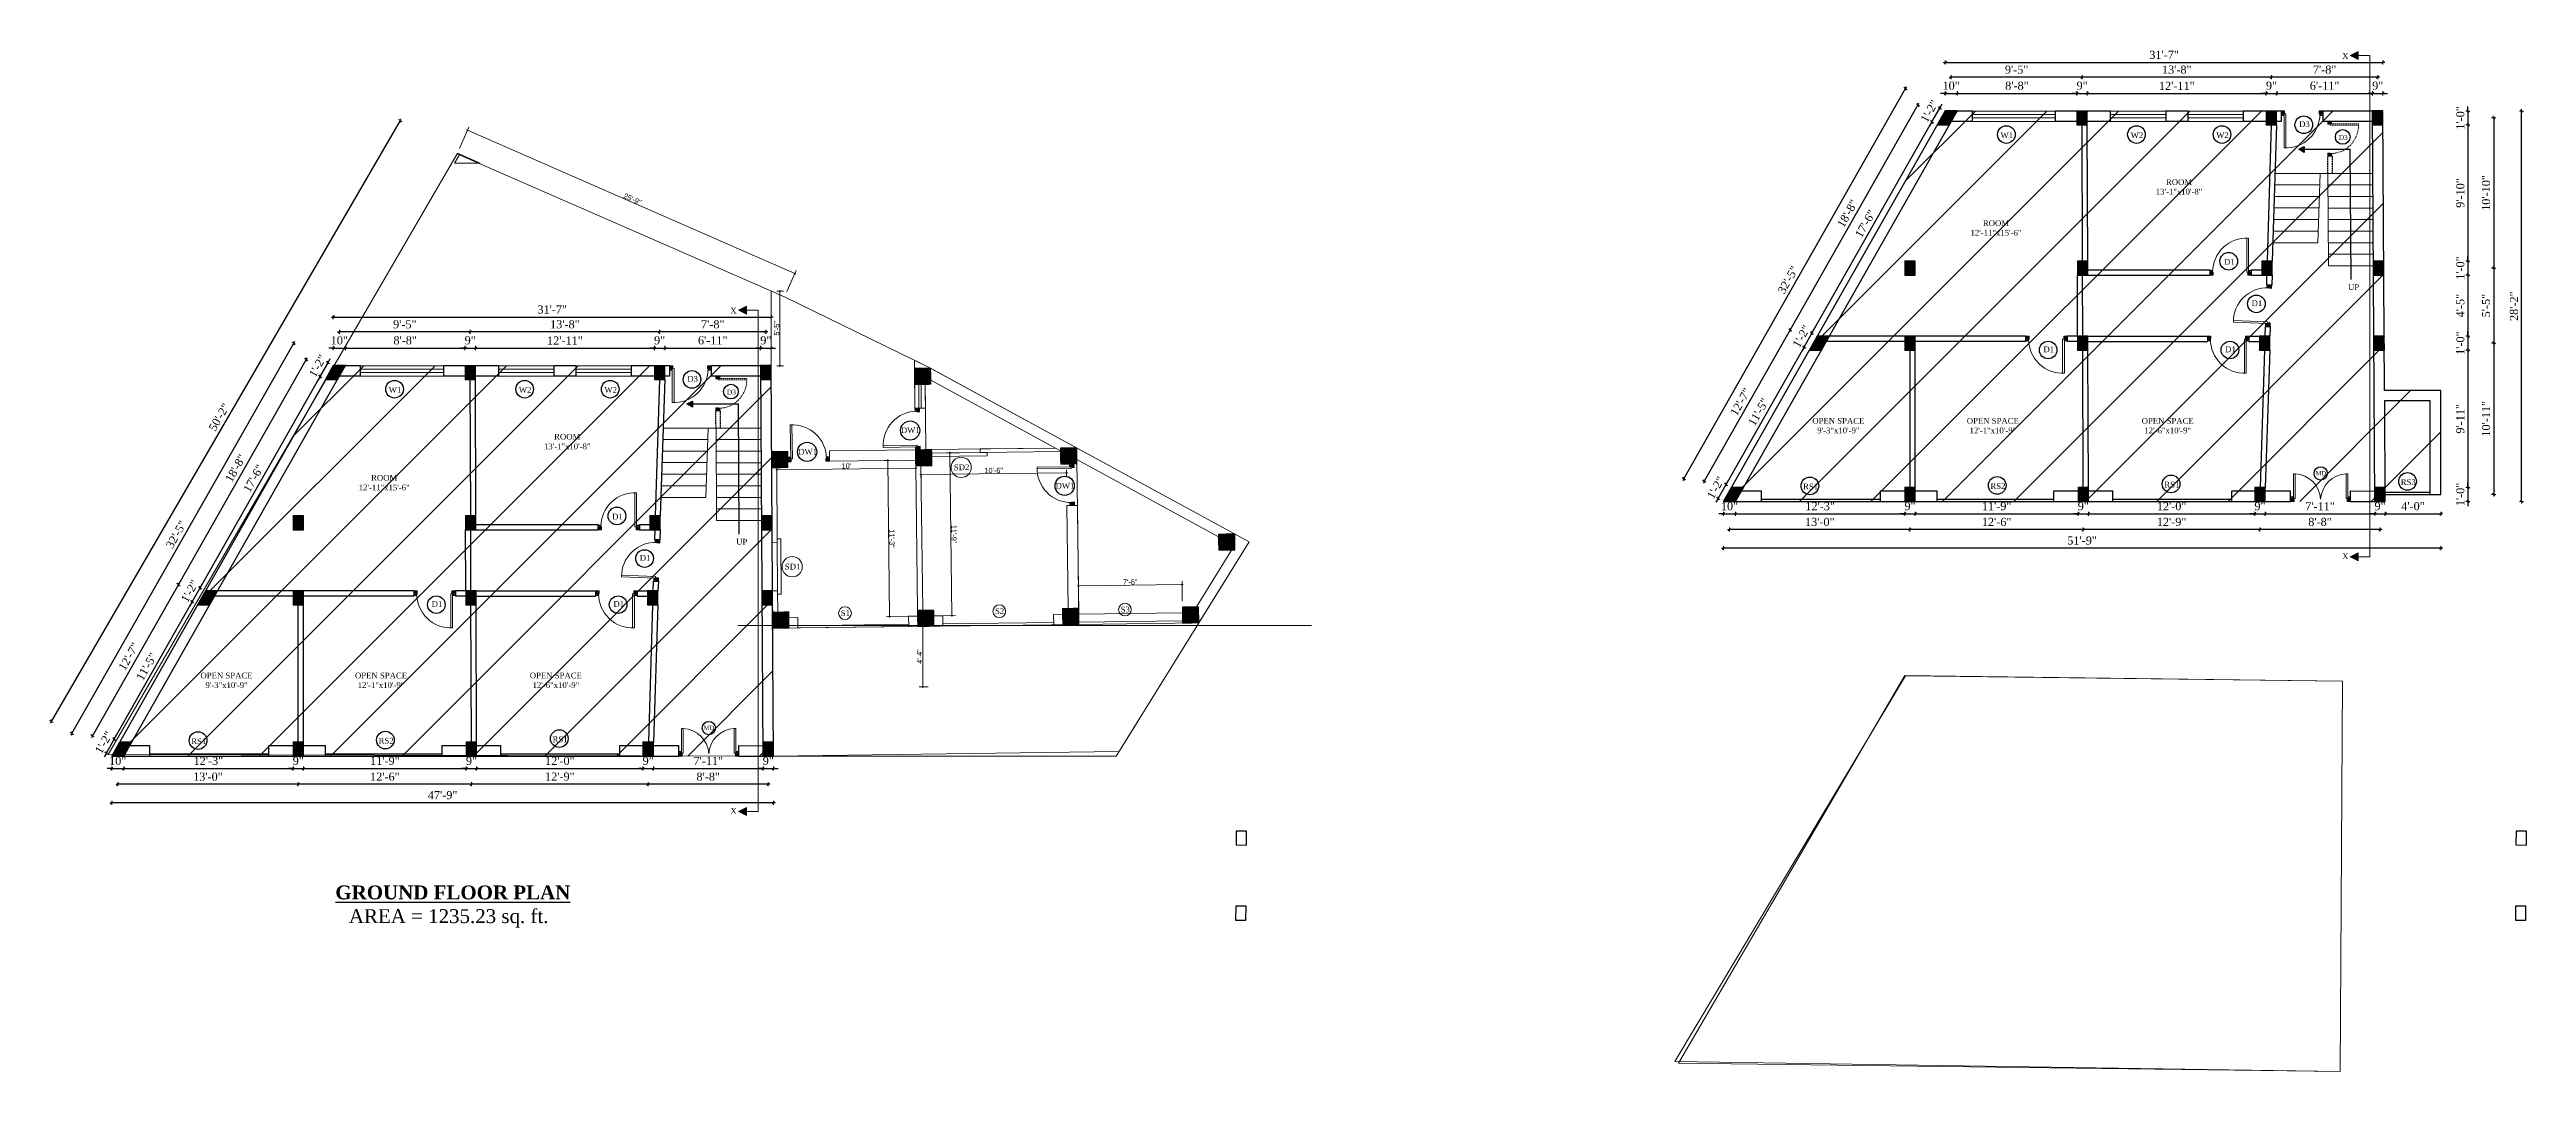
# Model space of a CAD drawing. Header units: inches. Extents: x 4069 to 291496, y -47643 to 12535.
# Drawn here: x 89655 to 91799, y -1682 to -798 of the extents above; entities that cross this region are included whole.
import ezdxf

# ---------------------------------------------------------------- set-up
doc = ezdxf.new("R2010")
doc.units = ezdxf.units.IN
doc.header["$LTSCALE"] = 5
doc.header["$MEASUREMENT"] = 0
doc.linetypes.add('HIDDEN', pattern=[0.375, 0.25, -0.125])
for name, color, linetype, lineweight in [('A-WALL', 7, 'Continuous', 9), ('Dimension', 7, 'Continuous', 18), ('DOOR', 62, 'Continuous', 0), ('Dw', 2, 'Continuous', 18), ('tefriş', 30, 'Continuous', 9)]:
    doc.layers.add(name, color=color, linetype=linetype, lineweight=lineweight)
doc.layers.add('dim line', color=7, linetype='Continuous', lineweight=15, true_color=0xfab2b2)
doc.layers.add('TEXT', color=6, linetype='Continuous')
doc.layers.add('WALL', color=7, linetype='Continuous')
doc.styles.add('ordinary', font='times.ttf')
doc.styles.get("Standard").update_dxf_attribs({"font": 'arial.ttf'})
doc.dimstyles.new('Copy of 96', dxfattribs={"dimtxt": 7, "dimasz": 4, "dimexe": 0.5, "dimexo": 0.5, "dimgap": 3, "dimtad": 1, "dimdec": 1, "dimzin": 11, "dimdsep": 46, "dimlunit": 4, "dimtxsty": 'ordinary', "dimblk": 'OBLIQUE', "dimcen": 0.09, "dimse1": 1, "dimse2": 1, "dimclrt": 6, "dimazin": 0, "dimtfac": 1, "dimtdec": 1, "dimtix": 1, "dimtmove": 2, "dimatfit": 3, "dimldrblk": 'leader', "dimfxl": 0.5, "dimfxlon": 1, "dimtolj": 1, "dimtzin": 0, "dimarcsym": 0})
doc.dimstyles.new('Standard$0', dxfattribs={"dimtxt": 6, "dimasz": 4, "dimexe": 3, "dimexo": 6, "dimgap": 3, "dimtad": 1, "dimdec": 1, "dimzin": 0, "dimdsep": 46, "dimlunit": 4, "dimtxsty": 'Standard', "dimcen": 0.09, "dimclrd": 6, "dimclre": 6, "dimclrt": 7, "dimadec": 0, "dimazin": 0, "dimtfac": 1, "dimtdec": 1, "dimtix": 1, "dimtofl": 0, "dimtmove": 1, "dimatfit": 3, "dimfxl": 1, "dimtolj": 1, "dimtzin": 0, "dimlwd": 18, "dimlwe": 18, "dimarcsym": 0})

msp = doc.modelspace()

# ---------------------------------------------------------------- texts
at = {"layer": 'TEXT', "style": 'ordinary'}
for s, height, rotation, p in [('W1', 5, 0.00038808, (91343.91533, -874.20183)), ('W2', 5, 0.00038808, (91456.56709, -874.20183)), ('W2', 5, 0.00038808, (91530.63484, -874.20183)), ('D3', 5, 0.00038808, (91602.39686, -864.63368)), ('D3', 4.1665, 359.99961192, (91636.78834, -875.76953)), ('D1', 5, 0.00038808, (91537.33568, -983.93344)), ('UP', 5, 359.99961192, (91644.75653, -1005.69509)), ('D1', 5, 359.99961192, (91561.28154, -1019.68762)), ('D1', 5, 0.00038808, (91381.04212, -1059.63368)), ('D1', 5, 0.00038808, (91538.46237, -1059.63368)), ('W1', 5, 0.00038808, (89948.27771, -1094.71064)), ('W2', 5, 0.00038808, (90060.92947, -1094.71064)), ('W2', 5, 0.00038808, (90134.99721, -1094.71064)), ('D3', 5, 0.00038808, (90206.75923, -1085.14249)), ('D3', 4.1665, 359.99961192, (90241.15071, -1096.27834)), ('DW1', 5, 0.72648912, (90391.75811, -1129.66623)), ('DW1', 5, 0.7268772, (90302.90039, -1148.38901)), ('SD2', 5, 0.72648912, (90437.63711, -1161.87741, 58.16904)), ('DW1', 5, 0.72648912, (90525.67458, -1177.83664)), ('RS1', 5, 0.00038808, (91172.94311, -1178.44044)), ('RS2', 5, 0.00038808, (91335.1619, -1178.02486)), ('RS1', 5, 0.00038808, (91485.73421, -1176.77818)), ('MD', 3.75, 359.99961192, (91616.63195, -1166.31058)), ('RS3', 5, 0.00038808, (91690.44942, -1174.58668)), ('D1', 5, 0.00038808, (90141.69805, -1204.44226)), ('UP', 5, 359.99961192, (90249.1189, -1226.2039)), ('D1', 5, 359.99961192, (90165.64391, -1240.19643)), ('SD1', 5, 0.72648912, (90291.31548, -1247.8507, 58.16904)), ('D1', 5, 0.00038808, (89985.40449, -1280.14249)), ('D1', 5, 0.00038808, (90142.82474, -1280.14249)), ('S1', 5, 0.72648912, (90339.69826, -1288.05797, 58.16904)), ('S2', 5, 0.72648912, (90473.25114, -1286.36448, 58.16904)), ('S3', 5, 0.72648912, (90582.04163, -1284.98499, 58.16904)), ('RS1', 5, 0.00038808, (89777.30548, -1398.94925)), ('RS2', 5, 0.00038808, (89939.52427, -1398.53367)), ('RS1', 5, 0.00038808, (90090.09658, -1397.28699)), ('MD', 3.75, 359.99961192, (90220.99432, -1386.81939))]:
    msp.add_text(s, height=height, rotation=rotation, dxfattribs=at).set_placement(p)
at = {"layer": 'TEXT', "char_height": 5, "attachment_point": 8, "rotation": 359.99961192, "style": 'ordinary'}
for s, insert in [('ROOM\\P13\'-1"x10\'-8"', (91498.46274, -923.23194)), ('ROOM\\P12\'-11"x15\'-6"', (91339.95409, -958.7827)), ('ROOM\\P13\'-1"x10\'-8"', (90102.82511, -1143.74076)), ('OPEN SPACE\\P9\'-3"x10\'-9"', (91203.45498, -1129.95711)), ('OPEN SPACE\\P12\'-1"x10\'-9"', (91337.23075, -1129.95711)), ('OPEN SPACE\\P12\'-6"x10\'-9"', (91488.62116, -1129.95711)), ('ROOM\\P12\'-11"x15\'-6"', (89944.31646, -1179.29151)), ('OPEN SPACE\\P9\'-3"x10\'-9"', (89807.81735, -1350.46592)), ('OPEN SPACE\\P12\'-1"x10\'-9"', (89941.59313, -1350.46592)), ('OPEN SPACE\\P12\'-6"x10\'-9"', (90092.98353, -1350.46592))]:
    msp.add_mtext_dynamic_manual_height_columns(s, width=101.5687276, gutter_width=1720.71691, heights=[0], dxfattribs=dict(at, insert=insert))
at = {"layer": 'TEXT', "char_height": 12, "width": 219.8150831, "attachment_point": 8, "rotation": 359.99961192, "style": 'ordinary'}
for s, insert in [('{\\fTimes New Roman|b1|i0|c0|p18;\\LGROUND FLOOR PLAN}', (90003.76826, -1533.54522)), ('AREA = 1235.23 sq. ft.', (90000.1835, -1557.78597))]:
    msp.add_mtext(s, dxfattribs=dict(at, insert=insert))

# ---------------------------------------------------------------- blocks, each defined once
blk = doc.blocks.new('C1a')
at = {"color": 1, "ltscale": 5}
for p, q in [((18657.7, 4625.8), (18648.7, 4625.8)), ((18648.7, 4625.8), (18648.8, 4613.8)), ((18648.8, 4613.8), (18657.8, 4613.8)), ((18657.8, 4613.8), (18657.7, 4625.8))]:
    blk.add_line(p, q, dxfattribs=at)
blk = doc.blocks.new('c2a')
at = {"color": 1, "ltscale": 5}
for p, q in [((18091.6, 4625.8), (18084.8, 4613.8)), ((18084.8, 4613.8), (18095.2, 4613.8)), ((18102, 4625.8), (18091.6, 4625.8)), ((18095.2, 4613.8), (18102, 4625.8))]:
    blk.add_line(p, q, dxfattribs=at)
blk = doc.blocks.new('A$C27B36B59')
at = {"layer": 'DOOR'}
for p, q in [((0, 4), (0, 0)), ((2.5, 4), (0, 4)), ((0, 0), (3, 0)), ((2.5, 2.5), (2.5, 4)), ((3, 2.5), (2.5, 2.5)), ((3, 0), (3, 2.5))]:
    blk.add_line(p, q, dxfattribs=at)
for centre, radius, start, end in [((-1.4, -0.5), 4.75, 22.1411, 72.838), ((1.3, 2.1), 1.64, 45.138, 144.8948), ((2.2, 0.3), 2.49, 83.3149, 152.658), ((0.1, 0.4), 2.05, 349.4875, 93.6805), ((2, -0.5), 2.01, 58.7447, 166.495), ((-0.1, 0.3), 1.13, 343.542, 86.947), ((2.1, -0.4), 1.17, 38.2816, 160.1519)]:
    blk.add_arc(centre, radius, start, end, dxfattribs=at)
blk = doc.blocks.new('D2')
at = {"layer": 'DOOR'}
for p, q in [((74474, 24047.6), (74474, 24018.1)), ((74474, 24047.6), (74475.5, 24047.6)), ((74475.5, 24047.6), (74475.5, 24018.1))]:
    blk.add_line(p, q, dxfattribs=at)
blk.add_arc((74474, 24047.6), 29.5, 180, 272.9146, dxfattribs=at)
at = {"layer": 'DOOR', "xscale": -1, "rotation": 180}
blk.add_blockref('A$C27B36B59', (74442, 24050.1), dxfattribs=at)
at = {"layer": 'DOOR', "rotation": 180}
blk.add_blockref('A$C27B36B59', (74478, 24050.1), dxfattribs=at)
blk = doc.blocks.new('smalldoor hidden')
at = {"layer": 'DOOR', "linetype": 'HIDDEN'}
for p, q in [((9851.6, -757.2), (9876.2, -757.2)), ((9851.6, -758.4), (9851.6, -757.2)), ((9851.6, -758.4), (9876.2, -758.4))]:
    blk.add_line(p, q, dxfattribs=at)
blk.add_arc((9851.6, -758.4), 24.6, 270, 2.9146, dxfattribs=at)
at = {"layer": 'DOOR', "linetype": 'HIDDEN', "yscale": 0.8333000000020547, "zscale": 0.8333000000002357, "rotation": 270}
for p, xscale in [((9849.5, -755.1), 0.8332999999984168), ((9849.5, -785.1), -0.8332999999984168)]:
    blk.add_blockref('A$C27B36B59', p, dxfattribs=dict(at, xscale=xscale))
blk = doc.blocks.new('x-x')
at = {"ltscale": 5}
for points in [[(11364, -701.5), (11364, -694.5), (11357.1, -698.1)], [(11364, -1135.5), (11364, -1128.5), (11357.1, -1132.1)]]:
    blk.add_hatch(color=256, dxfattribs=at).paths.add_polyline_path(points)
for p, q in [((11364, -694.5), (11357.1, -698.1)), ((11357.1, -698.1), (11364, -701.5)), ((11364, -701.5), (11364, -694.5)), ((11374.1, -698.1), (11364, -698.1)), ((11374.1, -698.1), (11374.1, -1132.1)), ((11364, -1128.5), (11357.1, -1132.1)), ((11357.1, -1132.1), (11364, -1135.5)), ((11364, -1135.5), (11364, -1128.5)), ((11374.1, -1132.1), (11364, -1132.1))]:
    blk.add_line(p, q, dxfattribs=at)
at = {"layer": 'A-WALL', "color": 1, "ltscale": 5}
blk.add_line((11374.1, -1120.1), (11374.1, -1132.1), dxfattribs=at)
at = {"layer": 'TEXT', "style": 'ordinary'}
for p in [(11350.1, -701), (11350.1, -1134.1)]:
    blk.add_text('X', height=5, dxfattribs=at).set_placement(p)
blk = doc.blocks.new('oblique')
at = {"color": 0, "lineweight": -2}
blk.add_line((0.25, 0.25), (-0.25, -0.25), dxfattribs=at)
at = {"layer": 'dim line', "lineweight": 9}
for p, q in [((-0.4375, 0), (0.4375, 0)), ((0, 0.4375), (0, -0.4375))]:
    blk.add_line(p, q, dxfattribs=at)
blk = doc.blocks.new('*D2534')
at = {"layer": 'A-WALL', "color": 0, "lineweight": -2, "ltscale": 50, "transparency": 16777216}
blk.add_line((90276.9, -1433.7), (90172.9, -1433.7), dxfattribs=at)
at = {"layer": 'Defpoints', "color": 0, "ltscale": 50, "transparency": 16777216}
for p in [(90172.9, -1409.3), (90276.9, -1409.3), (90172.9, -1433.7)]:
    blk.add_point(p, dxfattribs=at)
at = {"layer": 'A-WALL', "color": 0, "lineweight": -2, "ltscale": 50, "transparency": 16777216, "xscale": 4, "yscale": 4, "zscale": 4, "rotation": 180.0000000000005}
blk.add_blockref('oblique', (90172.9, -1433.7), dxfattribs=at)
at = {"layer": 'A-WALL', "color": 0, "lineweight": -2, "ltscale": 50, "transparency": 16777216, "xscale": 4, "yscale": 4, "zscale": 4}
blk.add_blockref('oblique', (90276.9, -1433.7), dxfattribs=at)
at = {"layer": 'A-WALL', "color": 6, "ltscale": 50, "transparency": 16777216, "insert": (90224.9, -1427.2), "char_height": 7, "attachment_point": 5, "style": 'ordinary'}
blk.add_mtext('\\A1;8\'-8"', dxfattribs=at)
blk = doc.blocks.new('_OBLIQUE')
at = {"color": 0, "linetype": 'ByBlock'}
blk.add_line((-0.5, -0.5), (0.5, 0.5), dxfattribs=at)
blk = doc.blocks.new('leader')
at = {"layer": 'Dimension'}
for p, q in [((-4.42, 0), (4.42, 0)), ((0, -4.33), (0, 4.33))]:
    blk.add_line(p, q, dxfattribs=at)
blk = doc.blocks.new('*D2535')
at = {"layer": 'A-WALL', "color": 0, "lineweight": -2, "ltscale": 50, "transparency": 16777216}
blk.add_line((90172.9, -1433.7), (90019.9, -1433.7), dxfattribs=at)
at = {"layer": 'Defpoints', "color": 0, "ltscale": 50, "transparency": 16777216}
for p in [(90019.9, -1409.3), (90172.9, -1409.3), (90019.9, -1433.7)]:
    blk.add_point(p, dxfattribs=at)
at = {"layer": 'A-WALL', "color": 0, "lineweight": -2, "ltscale": 50, "transparency": 16777216, "xscale": 4, "yscale": 4, "zscale": 4, "rotation": 180}
blk.add_blockref('oblique', (90019.9, -1433.7), dxfattribs=at)
at = {"layer": 'A-WALL', "color": 0, "lineweight": -2, "ltscale": 50, "transparency": 16777216, "xscale": 4, "yscale": 4, "zscale": 4}
blk.add_blockref('oblique', (90172.9, -1433.7), dxfattribs=at)
at = {"layer": 'A-WALL', "color": 6, "ltscale": 50, "transparency": 16777216, "insert": (90096.4, -1427.1), "char_height": 7, "attachment_point": 5, "style": 'ordinary'}
blk.add_mtext('\\A1;12\'-9"', dxfattribs=at)
blk = doc.blocks.new('*D2536')
at = {"layer": 'A-WALL', "color": 0, "lineweight": -2, "ltscale": 50, "transparency": 16777216}
blk.add_line((90019.9, -1433.7), (89869.9, -1433.7), dxfattribs=at)
at = {"layer": 'Defpoints', "color": 0, "ltscale": 50, "transparency": 16777216}
for p in [(89869.9, -1409.3), (90019.9, -1409.3), (89869.9, -1433.7)]:
    blk.add_point(p, dxfattribs=at)
at = {"layer": 'A-WALL', "color": 0, "lineweight": -2, "ltscale": 50, "transparency": 16777216, "xscale": 4, "yscale": 4, "zscale": 4, "rotation": 180}
blk.add_blockref('oblique', (89869.9, -1433.7), dxfattribs=at)
at = {"layer": 'A-WALL', "color": 0, "lineweight": -2, "ltscale": 50, "transparency": 16777216, "xscale": 4, "yscale": 4, "zscale": 4}
blk.add_blockref('oblique', (90019.9, -1433.7), dxfattribs=at)
at = {"layer": 'A-WALL', "color": 6, "ltscale": 50, "transparency": 16777216, "insert": (89944.9, -1427.2), "char_height": 7, "attachment_point": 5, "style": 'ordinary'}
blk.add_mtext('\\A1;12\'-6"', dxfattribs=at)
blk = doc.blocks.new('*D2537')
at = {"layer": 'A-WALL', "color": 0, "lineweight": -2, "ltscale": 50, "transparency": 16777216}
blk.add_line((89869.9, -1433.7), (89713.6, -1433.7), dxfattribs=at)
at = {"layer": 'Defpoints', "color": 0, "ltscale": 50, "transparency": 16777216}
for p in [(89713.6, -1409.3), (89869.9, -1409.3), (89713.6, -1433.7)]:
    blk.add_point(p, dxfattribs=at)
at = {"layer": 'A-WALL', "color": 0, "lineweight": -2, "ltscale": 50, "transparency": 16777216, "xscale": 4, "yscale": 4, "zscale": 4, "rotation": 180}
blk.add_blockref('oblique', (89713.6, -1433.7), dxfattribs=at)
at = {"layer": 'A-WALL', "color": 0, "lineweight": -2, "ltscale": 50, "transparency": 16777216, "xscale": 4, "yscale": 4, "zscale": 4}
blk.add_blockref('oblique', (89869.9, -1433.7), dxfattribs=at)
at = {"layer": 'A-WALL', "color": 6, "ltscale": 50, "transparency": 16777216, "insert": (89791.7, -1427.2), "char_height": 7, "attachment_point": 5, "style": 'ordinary'}
blk.add_mtext('\\A1;13\'-0"', dxfattribs=at)
blk = doc.blocks.new('*D2523')
at = {"layer": 'A-WALL', "color": 0, "lineweight": -2, "ltscale": 50, "transparency": 16777216}
blk.add_line((90281.4, -1449.8), (89708.4, -1449.8), dxfattribs=at)
at = {"layer": 'Defpoints', "color": 0, "ltscale": 50, "transparency": 16777216}
for p in [(89708.4, -1406.1), (90281.4, -1409.3), (89708.4, -1449.8)]:
    blk.add_point(p, dxfattribs=at)
at = {"layer": 'A-WALL', "color": 0, "lineweight": -2, "ltscale": 50, "transparency": 16777216, "xscale": 4, "yscale": 4, "zscale": 4, "rotation": 180}
blk.add_blockref('oblique', (89708.4, -1449.8), dxfattribs=at)
at = {"layer": 'A-WALL', "color": 0, "lineweight": -2, "ltscale": 50, "transparency": 16777216, "xscale": 4, "yscale": 4, "zscale": 4}
blk.add_blockref('oblique', (90281.4, -1449.8), dxfattribs=at)
at = {"layer": 'A-WALL', "color": 6, "ltscale": 50, "transparency": 16777216, "insert": (89994.9, -1443.2), "char_height": 7, "attachment_point": 5, "style": 'ordinary'}
blk.add_mtext('\\A1;47\'-9"', dxfattribs=at)
blk = doc.blocks.new('*D2538')
at = {"layer": 'A-WALL', "color": 0, "lineweight": -2, "ltscale": 50, "transparency": 16777216}
for p, q in [((89710.6, -1394.7), (89712.6, -1391.2)), ((89703.8, -1406.7), (89701.8, -1410.1)), ((89703.8, -1406.7), (89710.6, -1394.7))]:
    blk.add_line(p, q, dxfattribs=at)
at = {"layer": 'Defpoints', "color": 0, "ltscale": 50, "transparency": 16777216}
for p in [(89708.4, -1409.3), (89710.6, -1394.7), (89715.2, -1397.3)]:
    blk.add_point(p, dxfattribs=at)
at = {"layer": 'A-WALL', "color": 0, "lineweight": -2, "ltscale": 50, "transparency": 16777216, "xscale": 4, "yscale": 4, "zscale": 4}
for p, rotation in [((89710.6, -1394.7), 240.4114854942634), ((89703.8, -1406.7), 60.41148549426335)]:
    blk.add_blockref('oblique', p, dxfattribs=dict(at, rotation=rotation))
at = {"layer": 'A-WALL', "color": 6, "ltscale": 50, "transparency": 16777216, "insert": (89701.5, -1397.5), "char_height": 7, "attachment_point": 5, "rotation": 60.4115, "style": 'ordinary'}
blk.add_mtext('\\A1;1\'-2"', dxfattribs=at)
blk = doc.blocks.new('*D2539')
at = {"layer": 'A-WALL', "color": 0, "lineweight": -2, "ltscale": 50, "transparency": 16777216}
blk.add_line((89710.6, -1394.7), (89778.1, -1275.7), dxfattribs=at)
at = {"layer": 'Defpoints', "color": 0, "ltscale": 50, "transparency": 16777216}
for p in [(89778.1, -1275.7), (89782.8, -1278.3), (89715.2, -1397.3)]:
    blk.add_point(p, dxfattribs=at)
at = {"layer": 'A-WALL', "color": 0, "lineweight": -2, "ltscale": 50, "transparency": 16777216, "xscale": 4, "yscale": 4, "zscale": 4}
for p, rotation in [((89778.1, -1275.7), 60.41148549451773), ((89710.6, -1394.7), 240.4114854945177)]:
    blk.add_blockref('oblique', p, dxfattribs=dict(at, rotation=rotation))
at = {"layer": 'A-WALL', "color": 6, "ltscale": 50, "transparency": 16777216, "insert": (89738.7, -1331.9), "char_height": 7, "attachment_point": 5, "rotation": 60.4115, "style": 'ordinary'}
blk.add_mtext('\\A1;11\'-5"', dxfattribs=at)
blk = doc.blocks.new('*D2540')
at = {"layer": 'A-WALL', "color": 0, "lineweight": -2, "ltscale": 50, "transparency": 16777216}
for p, q in [((89778.1, -1275.7), (89785, -1263.7)), ((89785, -1263.7), (89786.9, -1260.2)), ((89778.1, -1275.7), (89776.2, -1279.1))]:
    blk.add_line(p, q, dxfattribs=at)
at = {"layer": 'Defpoints', "color": 0, "ltscale": 50, "transparency": 16777216}
for p in [(89785, -1263.7), (89782.8, -1278.3), (89789.6, -1266.3)]:
    blk.add_point(p, dxfattribs=at)
at = {"layer": 'A-WALL', "color": 0, "lineweight": -2, "ltscale": 50, "transparency": 16777216, "xscale": 4, "yscale": 4, "zscale": 4}
for p, rotation in [((89785, -1263.7), 240.4114854945177), ((89778.1, -1275.7), 60.41148549451771)]:
    blk.add_blockref('oblique', p, dxfattribs=dict(at, rotation=rotation))
at = {"layer": 'A-WALL', "color": 6, "ltscale": 50, "transparency": 16777216, "insert": (89775.9, -1266.5), "char_height": 7, "attachment_point": 5, "rotation": 60.4115, "style": 'ordinary'}
blk.add_mtext('\\A1;1\'-2"', dxfattribs=at)
blk = doc.blocks.new('*D2541')
at = {"layer": 'A-WALL', "color": 0, "lineweight": -2, "ltscale": 50, "transparency": 16777216}
blk.add_line((89785, -1263.7), (89888.9, -1080.7), dxfattribs=at)
at = {"layer": 'Defpoints', "color": 0, "ltscale": 50, "transparency": 16777216}
for p in [(89888.9, -1080.7), (89893.5, -1083.3), (89789.6, -1266.3)]:
    blk.add_point(p, dxfattribs=at)
at = {"layer": 'A-WALL', "color": 0, "lineweight": -2, "ltscale": 50, "transparency": 16777216, "xscale": 4, "yscale": 4, "zscale": 4}
for p, rotation in [((89888.9, -1080.7), 60.41148549451773), ((89785, -1263.7), 240.4114854945177)]:
    blk.add_blockref('oblique', p, dxfattribs=dict(at, rotation=rotation))
at = {"layer": 'A-WALL', "color": 6, "ltscale": 50, "transparency": 16777216, "insert": (89831.2, -1168.9), "char_height": 7, "attachment_point": 5, "rotation": 60.4115, "style": 'ordinary'}
blk.add_mtext('\\A1;17\'-6"', dxfattribs=at)
blk = doc.blocks.new('*D2542')
at = {"layer": 'A-WALL', "color": 0, "lineweight": -2, "ltscale": 50, "transparency": 16777216}
for p, q in [((89888.9, -1080.7), (89895.7, -1068.7)), ((89895.7, -1068.7), (89897.7, -1065.2)), ((89888.9, -1080.7), (89886.9, -1084.1))]:
    blk.add_line(p, q, dxfattribs=at)
at = {"layer": 'Defpoints', "color": 0, "ltscale": 50, "transparency": 16777216}
for p in [(89895.7, -1068.7), (89900.3, -1071.3), (89893.5, -1083.3)]:
    blk.add_point(p, dxfattribs=at)
at = {"layer": 'A-WALL', "color": 0, "lineweight": -2, "ltscale": 50, "transparency": 16777216, "xscale": 4, "yscale": 4, "zscale": 4}
for p, rotation in [((89895.7, -1068.7), 240.4114854945177), ((89888.9, -1080.7), 60.41148549451771)]:
    blk.add_blockref('oblique', p, dxfattribs=dict(at, rotation=rotation))
at = {"layer": 'A-WALL', "color": 6, "ltscale": 50, "transparency": 16777216, "insert": (89886.6, -1071.5), "char_height": 7, "attachment_point": 5, "rotation": 60.4115, "style": 'ordinary'}
blk.add_mtext('\\A1;1\'-2"', dxfattribs=at)
blk = doc.blocks.new('*D2543')
at = {"layer": 'A-WALL', "color": 0, "lineweight": -2, "ltscale": 50, "transparency": 16777216}
blk.add_line((89876.8, -1065.9), (89766.1, -1260.9), dxfattribs=at)
at = {"layer": 'Defpoints', "color": 0, "ltscale": 50, "transparency": 16777216}
for p in [(89896.9, -1077.3), (89766.1, -1260.9), (89786.2, -1272.3)]:
    blk.add_point(p, dxfattribs=at)
at = {"layer": 'A-WALL', "color": 0, "lineweight": -2, "ltscale": 50, "transparency": 16777216, "xscale": 4, "yscale": 4, "zscale": 4}
for p, rotation in [((89876.8, -1065.9), 60.41148549426671), ((89766.1, -1260.9), 240.4114854942667)]:
    blk.add_blockref('oblique', p, dxfattribs=dict(at, rotation=rotation))
at = {"layer": 'A-WALL', "color": 6, "ltscale": 50, "transparency": 16777216, "insert": (89815.7, -1160.1), "char_height": 7, "attachment_point": 5, "rotation": 60.4115, "style": 'ordinary'}
blk.add_mtext('\\A1;18\'-8"', dxfattribs=at)
blk = doc.blocks.new('*D2544')
at = {"layer": 'A-WALL', "color": 0, "lineweight": -2, "ltscale": 50, "transparency": 16777216}
blk.add_line((89766.1, -1260.9), (89691.7, -1391.9), dxfattribs=at)
at = {"layer": 'Defpoints', "color": 0, "ltscale": 50, "transparency": 16777216}
for p in [(89786.2, -1272.3), (89691.7, -1391.9), (89711.8, -1403.3)]:
    blk.add_point(p, dxfattribs=at)
at = {"layer": 'A-WALL', "color": 0, "lineweight": -2, "ltscale": 50, "transparency": 16777216, "xscale": 4, "yscale": 4, "zscale": 4}
for p, rotation in [((89766.1, -1260.9), 60.41148549451779), ((89691.7, -1391.9), 240.4114854945178)]:
    blk.add_blockref('oblique', p, dxfattribs=dict(at, rotation=rotation))
at = {"layer": 'A-WALL', "color": 6, "ltscale": 50, "transparency": 16777216, "insert": (89723.2, -1323.1), "char_height": 7, "attachment_point": 5, "rotation": 60.4115, "style": 'ordinary'}
blk.add_mtext('\\A1;12\'-7"', dxfattribs=at)
blk = doc.blocks.new('*D2524')
at = {"layer": 'A-WALL', "color": 0, "lineweight": -2, "ltscale": 50, "transparency": 16777216}
blk.add_line((89674, -1389.8), (89866, -1051.8), dxfattribs=at)
at = {"layer": 'Defpoints', "color": 0, "ltscale": 50, "transparency": 16777216}
for p in [(89866, -1051.8), (89900.3, -1071.3), (89708.4, -1409.3)]:
    blk.add_point(p, dxfattribs=at)
at = {"layer": 'A-WALL', "color": 0, "lineweight": -2, "ltscale": 50, "transparency": 16777216, "xscale": 4, "yscale": 4, "zscale": 4}
for p, rotation in [((89866, -1051.8), 60.41148549426746), ((89674, -1389.8), 240.4114854942675)]:
    blk.add_blockref('oblique', p, dxfattribs=dict(at, rotation=rotation))
at = {"layer": 'A-WALL', "color": 6, "ltscale": 50, "transparency": 16777216, "insert": (89764.3, -1217.5), "char_height": 7, "attachment_point": 5, "rotation": 60.4115, "style": 'ordinary'}
blk.add_mtext('\\A1;32\'-5"', dxfattribs=at)
blk = doc.blocks.new('*D2545')
at = {"layer": 'A-WALL', "color": 0, "lineweight": -2, "ltscale": 50, "transparency": 16777216}
for p, q in [((89900.3, -1056), (89896.3, -1056)), ((89900.3, -1056), (89910.7, -1056)), ((89910.7, -1056), (89914.7, -1056))]:
    blk.add_line(p, q, dxfattribs=at)
at = {"layer": 'Defpoints', "color": 0, "ltscale": 50, "transparency": 16777216}
for p in [(89900.3, -1071.3), (89910.7, -1056), (89910.7, -1071.3)]:
    blk.add_point(p, dxfattribs=at)
at = {"layer": 'A-WALL', "color": 0, "lineweight": -2, "ltscale": 50, "transparency": 16777216, "xscale": 4, "yscale": 4, "zscale": 4}
blk.add_blockref('oblique', (89900.3, -1056), dxfattribs=at)
at = {"layer": 'A-WALL', "color": 0, "lineweight": -2, "ltscale": 50, "transparency": 16777216, "xscale": 4, "yscale": 4, "zscale": 4, "rotation": 180}
blk.add_blockref('oblique', (89910.7, -1056), dxfattribs=at)
at = {"layer": 'A-WALL', "color": 6, "ltscale": 50, "transparency": 16777216, "insert": (89905.5, -1049.4), "char_height": 7, "attachment_point": 5, "style": 'ordinary'}
blk.add_mtext('\\A1;10"', dxfattribs=at)
blk = doc.blocks.new('*D2546')
at = {"layer": 'A-WALL', "color": 0, "lineweight": -2, "ltscale": 50, "transparency": 16777216}
blk.add_line((89910.7, -1056), (90014.3, -1056), dxfattribs=at)
at = {"layer": 'Defpoints', "color": 0, "ltscale": 50, "transparency": 16777216}
for p in [(89910.7, -1071.3), (90014.3, -1056), (90014.3, -1071.3)]:
    blk.add_point(p, dxfattribs=at)
at = {"layer": 'A-WALL', "color": 0, "lineweight": -2, "ltscale": 50, "transparency": 16777216, "xscale": 4, "yscale": 4, "zscale": 4}
for p, rotation in [((89910.7, -1056), 180.0000000000261), ((90014.3, -1056), 2.605510395054913e-11)]:
    blk.add_blockref('oblique', p, dxfattribs=dict(at, rotation=rotation))
at = {"layer": 'A-WALL', "color": 6, "ltscale": 50, "transparency": 16777216, "insert": (89962.5, -1049.4), "char_height": 7, "attachment_point": 5, "style": 'ordinary'}
blk.add_mtext('\\A1;8\'-8"', dxfattribs=at)
blk = doc.blocks.new('*D2547')
at = {"layer": 'A-WALL', "color": 0, "lineweight": -2, "ltscale": 50, "transparency": 16777216}
for p, q in [((90014.3, -1056), (90010.3, -1056)), ((90014.3, -1056), (90023.3, -1056)), ((90023.3, -1056), (90027.3, -1056))]:
    blk.add_line(p, q, dxfattribs=at)
at = {"layer": 'Defpoints', "color": 0, "ltscale": 50, "transparency": 16777216}
for p in [(90014.3, -1071.3), (90023.3, -1056), (90023.3, -1071.3)]:
    blk.add_point(p, dxfattribs=at)
at = {"layer": 'A-WALL', "color": 0, "lineweight": -2, "ltscale": 50, "transparency": 16777216, "xscale": 4, "yscale": 4, "zscale": 4}
for p, rotation in [((90014.3, -1056), 2.605915483400167e-11), ((90023.3, -1056), 180.0000000000261)]:
    blk.add_blockref('oblique', p, dxfattribs=dict(at, rotation=rotation))
at = {"layer": 'A-WALL', "color": 6, "ltscale": 50, "transparency": 16777216, "insert": (90018.8, -1049.4), "char_height": 7, "attachment_point": 5, "style": 'ordinary'}
blk.add_mtext('\\A1;9"', dxfattribs=at)
blk = doc.blocks.new('*D2548')
at = {"layer": 'A-WALL', "color": 0, "lineweight": -2, "ltscale": 50, "transparency": 16777216}
blk.add_line((90023.3, -1056), (90178.3, -1056), dxfattribs=at)
at = {"layer": 'Defpoints', "color": 0, "ltscale": 50, "transparency": 16777216}
for p in [(90023.3, -1071.3), (90178.3, -1056), (90178.3, -1071.3)]:
    blk.add_point(p, dxfattribs=at)
at = {"layer": 'A-WALL', "color": 0, "lineweight": -2, "ltscale": 50, "transparency": 16777216, "xscale": 4, "yscale": 4, "zscale": 4}
for p, rotation in [((90023.3, -1056), 180.0000000000261), ((90178.3, -1056), 2.605510395054913e-11)]:
    blk.add_blockref('oblique', p, dxfattribs=dict(at, rotation=rotation))
at = {"layer": 'A-WALL', "color": 6, "ltscale": 50, "transparency": 16777216, "insert": (90100.8, -1049.5), "char_height": 7, "attachment_point": 5, "style": 'ordinary'}
blk.add_mtext('\\A1;12\'-11"', dxfattribs=at)
blk = doc.blocks.new('*D2549')
at = {"layer": 'A-WALL', "color": 0, "lineweight": -2, "ltscale": 50, "transparency": 16777216}
for p, q in [((90178.3, -1056), (90174.3, -1056)), ((90178.3, -1056), (90187.3, -1056)), ((90187.3, -1056), (90191.3, -1056))]:
    blk.add_line(p, q, dxfattribs=at)
at = {"layer": 'Defpoints', "color": 0, "ltscale": 50, "transparency": 16777216}
for p in [(90178.3, -1071.3), (90187.3, -1056), (90187.3, -1071.3)]:
    blk.add_point(p, dxfattribs=at)
at = {"layer": 'A-WALL', "color": 0, "lineweight": -2, "ltscale": 50, "transparency": 16777216, "xscale": 4, "yscale": 4, "zscale": 4}
for p, rotation in [((90178.3, -1056), 2.605915483400167e-11), ((90187.3, -1056), 180.0000000000261)]:
    blk.add_blockref('oblique', p, dxfattribs=dict(at, rotation=rotation))
at = {"layer": 'A-WALL', "color": 6, "ltscale": 50, "transparency": 16777216, "insert": (90182.8, -1049.4), "char_height": 7, "attachment_point": 5, "style": 'ordinary'}
blk.add_mtext('\\A1;9"', dxfattribs=at)
blk = doc.blocks.new('*D2550')
at = {"layer": 'A-WALL', "color": 0, "lineweight": -2, "ltscale": 50, "transparency": 16777216}
blk.add_line((90187.3, -1056), (90270.3, -1056), dxfattribs=at)
at = {"layer": 'Defpoints', "color": 0, "ltscale": 50, "transparency": 16777216}
for p in [(90187.3, -1071.3), (90270.3, -1056), (90270.3, -1071.3)]:
    blk.add_point(p, dxfattribs=at)
at = {"layer": 'A-WALL', "color": 0, "lineweight": -2, "ltscale": 50, "transparency": 16777216, "xscale": 4, "yscale": 4, "zscale": 4}
for p, rotation in [((90187.3, -1056), 180.0000000000261), ((90270.3, -1056), 2.605510395054913e-11)]:
    blk.add_blockref('oblique', p, dxfattribs=dict(at, rotation=rotation))
at = {"layer": 'A-WALL', "color": 6, "ltscale": 50, "transparency": 16777216, "insert": (90228.8, -1049.4), "char_height": 7, "attachment_point": 5, "style": 'ordinary'}
blk.add_mtext('\\A1;6\'-11"', dxfattribs=at)
blk = doc.blocks.new('*D2551')
at = {"layer": 'A-WALL', "color": 0, "lineweight": -2, "ltscale": 50, "transparency": 16777216}
for p, q in [((90270.3, -1056), (90266.3, -1056)), ((90270.3, -1056), (90279.3, -1056)), ((90279.3, -1056), (90283.3, -1056))]:
    blk.add_line(p, q, dxfattribs=at)
at = {"layer": 'Defpoints', "color": 0, "ltscale": 50, "transparency": 16777216}
for p in [(90270.3, -1071.3), (90279.3, -1056), (90279.3, -1071.3)]:
    blk.add_point(p, dxfattribs=at)
at = {"layer": 'A-WALL', "color": 0, "lineweight": -2, "ltscale": 50, "transparency": 16777216, "xscale": 4, "yscale": 4, "zscale": 4}
for p, rotation in [((90270.3, -1056), 2.605915483400167e-11), ((90279.3, -1056), 180.0000000000261)]:
    blk.add_blockref('oblique', p, dxfattribs=dict(at, rotation=rotation))
at = {"layer": 'A-WALL', "color": 6, "ltscale": 50, "transparency": 16777216, "insert": (90274.8, -1049.4), "char_height": 7, "attachment_point": 5, "style": 'ordinary'}
blk.add_mtext('\\A1;9"', dxfattribs=at)
blk = doc.blocks.new('*D2552')
at = {"layer": 'A-WALL', "color": 0, "lineweight": -2, "ltscale": 50, "transparency": 16777216}
blk.add_line((90274.8, -1042.1), (90182.8, -1042.1), dxfattribs=at)
at = {"layer": 'Defpoints', "color": 0, "ltscale": 50, "transparency": 16777216}
for p in [(90182.8, -1042.1), (90182.8, -1071.3), (90274.8, -1071.3)]:
    blk.add_point(p, dxfattribs=at)
at = {"layer": 'A-WALL', "color": 0, "lineweight": -2, "ltscale": 50, "transparency": 16777216, "xscale": 4, "yscale": 4, "zscale": 4, "rotation": 180}
blk.add_blockref('oblique', (90182.8, -1042.1), dxfattribs=at)
at = {"layer": 'A-WALL', "color": 0, "lineweight": -2, "ltscale": 50, "transparency": 16777216, "xscale": 4, "yscale": 4, "zscale": 4}
blk.add_blockref('oblique', (90274.8, -1042.1), dxfattribs=at)
at = {"layer": 'A-WALL', "color": 6, "ltscale": 50, "transparency": 16777216, "insert": (90228.8, -1035.5), "char_height": 7, "attachment_point": 5, "style": 'ordinary'}
blk.add_mtext('\\A1;7\'-8"', dxfattribs=at)
blk = doc.blocks.new('*D2553')
at = {"layer": 'A-WALL', "color": 0, "lineweight": -2, "ltscale": 50, "transparency": 16777216}
blk.add_line((90182.8, -1042.1), (90018.8, -1042.1), dxfattribs=at)
at = {"layer": 'Defpoints', "color": 0, "ltscale": 50, "transparency": 16777216}
for p in [(90018.8, -1042.1), (90018.8, -1071.3), (90182.8, -1071.3)]:
    blk.add_point(p, dxfattribs=at)
at = {"layer": 'A-WALL', "color": 0, "lineweight": -2, "ltscale": 50, "transparency": 16777216, "xscale": 4, "yscale": 4, "zscale": 4, "rotation": 180}
blk.add_blockref('oblique', (90018.8, -1042.1), dxfattribs=at)
at = {"layer": 'A-WALL', "color": 0, "lineweight": -2, "ltscale": 50, "transparency": 16777216, "xscale": 4, "yscale": 4, "zscale": 4}
blk.add_blockref('oblique', (90182.8, -1042.1), dxfattribs=at)
at = {"layer": 'A-WALL', "color": 6, "ltscale": 50, "transparency": 16777216, "insert": (90100.8, -1035.5), "char_height": 7, "attachment_point": 5, "style": 'ordinary'}
blk.add_mtext('\\A1;13\'-8"', dxfattribs=at)
blk = doc.blocks.new('*D2554')
at = {"layer": 'A-WALL', "color": 0, "lineweight": -2, "ltscale": 50, "transparency": 16777216}
blk.add_line((90018.8, -1042.1), (89905.5, -1042.1), dxfattribs=at)
at = {"layer": 'Defpoints', "color": 0, "ltscale": 50, "transparency": 16777216}
for p in [(89905.5, -1042.1), (89905.5, -1071.3), (90018.8, -1071.3)]:
    blk.add_point(p, dxfattribs=at)
at = {"layer": 'A-WALL', "color": 0, "lineweight": -2, "ltscale": 50, "transparency": 16777216, "xscale": 4, "yscale": 4, "zscale": 4, "rotation": 180}
blk.add_blockref('oblique', (89905.5, -1042.1), dxfattribs=at)
at = {"layer": 'A-WALL', "color": 0, "lineweight": -2, "ltscale": 50, "transparency": 16777216, "xscale": 4, "yscale": 4, "zscale": 4}
blk.add_blockref('oblique', (90018.8, -1042.1), dxfattribs=at)
at = {"layer": 'A-WALL', "color": 6, "ltscale": 50, "transparency": 16777216, "insert": (89962.2, -1035.5), "char_height": 7, "attachment_point": 5, "style": 'ordinary'}
blk.add_mtext('\\A1;9\'-5"', dxfattribs=at)
blk = doc.blocks.new('*D2525')
at = {"layer": 'A-WALL', "color": 0, "lineweight": -2, "ltscale": 50, "transparency": 16777216}
blk.add_line((89900.3, -1029.2), (90279.3, -1029.2), dxfattribs=at)
at = {"layer": 'Defpoints', "color": 0, "ltscale": 50, "transparency": 16777216}
for p in [(90279.3, -1029.2), (89900.3, -1071.3), (90279.3, -1071.3)]:
    blk.add_point(p, dxfattribs=at)
at = {"layer": 'A-WALL', "color": 0, "lineweight": -2, "ltscale": 50, "transparency": 16777216, "xscale": 4, "yscale": 4, "zscale": 4, "rotation": 180}
blk.add_blockref('oblique', (89900.3, -1029.2), dxfattribs=at)
at = {"layer": 'A-WALL', "color": 0, "lineweight": -2, "ltscale": 50, "transparency": 16777216, "xscale": 4, "yscale": 4, "zscale": 4}
blk.add_blockref('oblique', (90279.3, -1029.2), dxfattribs=at)
at = {"layer": 'A-WALL', "color": 6, "ltscale": 50, "transparency": 16777216, "insert": (90089.8, -1022.7), "char_height": 7, "attachment_point": 5, "style": 'ordinary'}
blk.add_mtext('\\A1;31\'-7"', dxfattribs=at)
blk = doc.blocks.new('*D2526')
at = {"layer": 'A-WALL', "color": 0, "lineweight": -2, "ltscale": 50, "transparency": 16777216}
for p, q in [((89708.4, -1420.1), (89704.4, -1420.1)), ((89708.4, -1420.1), (89718.8, -1420.1)), ((89718.8, -1420.1), (89722.8, -1420.1))]:
    blk.add_line(p, q, dxfattribs=at)
at = {"layer": 'Defpoints', "color": 0, "ltscale": 50, "transparency": 16777216}
for p in [(89708.4, -1409.3), (89718.8, -1409.3), (89718.8, -1420.1)]:
    blk.add_point(p, dxfattribs=at)
at = {"layer": 'A-WALL', "color": 0, "lineweight": -2, "ltscale": 50, "transparency": 16777216, "xscale": 4, "yscale": 4, "zscale": 4}
blk.add_blockref('oblique', (89708.4, -1420.1), dxfattribs=at)
at = {"layer": 'A-WALL', "color": 0, "lineweight": -2, "ltscale": 50, "transparency": 16777216, "xscale": 4, "yscale": 4, "zscale": 4, "rotation": 180}
blk.add_blockref('oblique', (89718.8, -1420.1), dxfattribs=at)
at = {"layer": 'A-WALL', "color": 6, "ltscale": 50, "transparency": 16777216, "insert": (89713.6, -1413.5), "char_height": 7, "attachment_point": 5, "style": 'ordinary'}
blk.add_mtext('\\A1;10"', dxfattribs=at)
blk = doc.blocks.new('*D2527')
at = {"layer": 'A-WALL', "color": 0, "lineweight": -2, "ltscale": 50, "transparency": 16777216}
blk.add_line((89718.8, -1420.1), (89865.4, -1420.1), dxfattribs=at)
at = {"layer": 'Defpoints', "color": 0, "ltscale": 50, "transparency": 16777216}
for p in [(89718.8, -1409.3), (89865.4, -1409.3), (89865.4, -1420.1)]:
    blk.add_point(p, dxfattribs=at)
at = {"layer": 'A-WALL', "color": 0, "lineweight": -2, "ltscale": 50, "transparency": 16777216, "xscale": 4, "yscale": 4, "zscale": 4, "rotation": 180}
blk.add_blockref('oblique', (89718.8, -1420.1), dxfattribs=at)
at = {"layer": 'A-WALL', "color": 0, "lineweight": -2, "ltscale": 50, "transparency": 16777216, "xscale": 4, "yscale": 4, "zscale": 4}
blk.add_blockref('oblique', (89865.4, -1420.1), dxfattribs=at)
at = {"layer": 'A-WALL', "color": 6, "ltscale": 50, "transparency": 16777216, "insert": (89792.1, -1413.5), "char_height": 7, "attachment_point": 5, "style": 'ordinary'}
blk.add_mtext('\\A1;12\'-3"', dxfattribs=at)
blk = doc.blocks.new('*D2528')
at = {"layer": 'A-WALL', "color": 0, "lineweight": -2, "ltscale": 50, "transparency": 16777216}
for p, q in [((89865.4, -1420.1), (89861.4, -1420.1)), ((89865.4, -1420.1), (89874.4, -1420.1)), ((89874.4, -1420.1), (89878.4, -1420.1))]:
    blk.add_line(p, q, dxfattribs=at)
at = {"layer": 'Defpoints', "color": 0, "ltscale": 50, "transparency": 16777216}
for p in [(89865.4, -1409.3), (89874.4, -1409.3), (89874.4, -1420.1)]:
    blk.add_point(p, dxfattribs=at)
at = {"layer": 'A-WALL', "color": 0, "lineweight": -2, "ltscale": 50, "transparency": 16777216, "xscale": 4, "yscale": 4, "zscale": 4}
blk.add_blockref('oblique', (89865.4, -1420.1), dxfattribs=at)
at = {"layer": 'A-WALL', "color": 0, "lineweight": -2, "ltscale": 50, "transparency": 16777216, "xscale": 4, "yscale": 4, "zscale": 4, "rotation": 180}
blk.add_blockref('oblique', (89874.4, -1420.1), dxfattribs=at)
at = {"layer": 'A-WALL', "color": 6, "ltscale": 50, "transparency": 16777216, "insert": (89869.9, -1413.5), "char_height": 7, "attachment_point": 5, "style": 'ordinary'}
blk.add_mtext('\\A1;9"', dxfattribs=at)
blk = doc.blocks.new('*D2529')
at = {"layer": 'A-WALL', "color": 0, "lineweight": -2, "ltscale": 50, "transparency": 16777216}
blk.add_line((89874.4, -1420.1), (90015.4, -1420.1), dxfattribs=at)
at = {"layer": 'Defpoints', "color": 0, "ltscale": 50, "transparency": 16777216}
for p in [(89874.4, -1409.3), (90015.4, -1409.3), (90015.4, -1420.1)]:
    blk.add_point(p, dxfattribs=at)
at = {"layer": 'A-WALL', "color": 0, "lineweight": -2, "ltscale": 50, "transparency": 16777216, "xscale": 4, "yscale": 4, "zscale": 4, "rotation": 180}
blk.add_blockref('oblique', (89874.4, -1420.1), dxfattribs=at)
at = {"layer": 'A-WALL', "color": 0, "lineweight": -2, "ltscale": 50, "transparency": 16777216, "xscale": 4, "yscale": 4, "zscale": 4}
blk.add_blockref('oblique', (90015.4, -1420.1), dxfattribs=at)
at = {"layer": 'A-WALL', "color": 6, "ltscale": 50, "transparency": 16777216, "insert": (89944.9, -1413.5), "char_height": 7, "attachment_point": 5, "style": 'ordinary'}
blk.add_mtext('\\A1;11\'-9"', dxfattribs=at)
blk = doc.blocks.new('*D2530')
at = {"layer": 'A-WALL', "color": 0, "lineweight": -2, "ltscale": 50, "transparency": 16777216}
for p, q in [((90015.4, -1420.1), (90011.4, -1420.1)), ((90015.4, -1420.1), (90024.4, -1420.1)), ((90024.4, -1420.1), (90028.4, -1420.1))]:
    blk.add_line(p, q, dxfattribs=at)
at = {"layer": 'Defpoints', "color": 0, "ltscale": 50, "transparency": 16777216}
for p in [(90015.4, -1409.3), (90024.4, -1409.3), (90024.4, -1420.1)]:
    blk.add_point(p, dxfattribs=at)
at = {"layer": 'A-WALL', "color": 0, "lineweight": -2, "ltscale": 50, "transparency": 16777216, "xscale": 4, "yscale": 4, "zscale": 4}
blk.add_blockref('oblique', (90015.4, -1420.1), dxfattribs=at)
at = {"layer": 'A-WALL', "color": 0, "lineweight": -2, "ltscale": 50, "transparency": 16777216, "xscale": 4, "yscale": 4, "zscale": 4, "rotation": 180}
blk.add_blockref('oblique', (90024.4, -1420.1), dxfattribs=at)
at = {"layer": 'A-WALL', "color": 6, "ltscale": 50, "transparency": 16777216, "insert": (90019.9, -1413.5), "char_height": 7, "attachment_point": 5, "style": 'ordinary'}
blk.add_mtext('\\A1;9"', dxfattribs=at)
blk = doc.blocks.new('*D2531')
at = {"layer": 'A-WALL', "color": 0, "lineweight": -2, "ltscale": 50, "transparency": 16777216}
blk.add_line((90024.4, -1420.1), (90168.4, -1420.1), dxfattribs=at)
at = {"layer": 'Defpoints', "color": 0, "ltscale": 50, "transparency": 16777216}
for p in [(90024.4, -1409.3), (90168.4, -1409.3), (90168.4, -1420.1)]:
    blk.add_point(p, dxfattribs=at)
at = {"layer": 'A-WALL', "color": 0, "lineweight": -2, "ltscale": 50, "transparency": 16777216, "xscale": 4, "yscale": 4, "zscale": 4, "rotation": 180}
blk.add_blockref('oblique', (90024.4, -1420.1), dxfattribs=at)
at = {"layer": 'A-WALL', "color": 0, "lineweight": -2, "ltscale": 50, "transparency": 16777216, "xscale": 4, "yscale": 4, "zscale": 4}
blk.add_blockref('oblique', (90168.4, -1420.1), dxfattribs=at)
at = {"layer": 'A-WALL', "color": 6, "ltscale": 50, "transparency": 16777216, "insert": (90096.4, -1413.5), "char_height": 7, "attachment_point": 5, "style": 'ordinary'}
blk.add_mtext('\\A1;12\'-0"', dxfattribs=at)
blk = doc.blocks.new('*D2532')
at = {"layer": 'A-WALL', "color": 0, "lineweight": -2, "ltscale": 50, "transparency": 16777216}
for p, q in [((90168.4, -1420.1), (90164.4, -1420.1)), ((90168.4, -1420.1), (90177.4, -1420.1)), ((90177.4, -1420.1), (90181.4, -1420.1))]:
    blk.add_line(p, q, dxfattribs=at)
at = {"layer": 'Defpoints', "color": 0, "ltscale": 50, "transparency": 16777216}
for p in [(90168.4, -1409.3), (90177.4, -1409.3), (90177.4, -1420.1)]:
    blk.add_point(p, dxfattribs=at)
at = {"layer": 'A-WALL', "color": 0, "lineweight": -2, "ltscale": 50, "transparency": 16777216, "xscale": 4, "yscale": 4, "zscale": 4}
blk.add_blockref('oblique', (90168.4, -1420.1), dxfattribs=at)
at = {"layer": 'A-WALL', "color": 0, "lineweight": -2, "ltscale": 50, "transparency": 16777216, "xscale": 4, "yscale": 4, "zscale": 4, "rotation": 180}
blk.add_blockref('oblique', (90177.4, -1420.1), dxfattribs=at)
at = {"layer": 'A-WALL', "color": 6, "ltscale": 50, "transparency": 16777216, "insert": (90172.9, -1413.5), "char_height": 7, "attachment_point": 5, "style": 'ordinary'}
blk.add_mtext('\\A1;9"', dxfattribs=at)
blk = doc.blocks.new('*D2533')
at = {"layer": 'A-WALL', "color": 0, "lineweight": -2, "ltscale": 50, "transparency": 16777216}
blk.add_line((90177.4, -1420.1), (90272.4, -1420.1), dxfattribs=at)
at = {"layer": 'Defpoints', "color": 0, "ltscale": 50, "transparency": 16777216}
for p in [(90177.4, -1409.3), (90272.4, -1409.3), (90272.4, -1420.1)]:
    blk.add_point(p, dxfattribs=at)
at = {"layer": 'A-WALL', "color": 0, "lineweight": -2, "ltscale": 50, "transparency": 16777216, "xscale": 4, "yscale": 4, "zscale": 4, "rotation": 180}
blk.add_blockref('oblique', (90177.4, -1420.1), dxfattribs=at)
at = {"layer": 'A-WALL', "color": 0, "lineweight": -2, "ltscale": 50, "transparency": 16777216, "xscale": 4, "yscale": 4, "zscale": 4}
blk.add_blockref('oblique', (90272.4, -1420.1), dxfattribs=at)
at = {"layer": 'A-WALL', "color": 6, "ltscale": 50, "transparency": 16777216, "insert": (90224.9, -1413.5), "char_height": 7, "attachment_point": 5, "style": 'ordinary'}
blk.add_mtext('\\A1;7\'-11"', dxfattribs=at)
blk = doc.blocks.new('*D2555')
at = {"layer": 'A-WALL', "color": 0, "lineweight": -2, "ltscale": 50, "transparency": 16777216}
for p, q in [((90272.4, -1420.1), (90268.4, -1420.1)), ((90272.4, -1420.1), (90281.4, -1420.1)), ((90281.4, -1420.1), (90285.4, -1420.1))]:
    blk.add_line(p, q, dxfattribs=at)
at = {"layer": 'Defpoints', "color": 0, "ltscale": 50, "transparency": 16777216}
for p in [(90272.4, -1409.3), (90281.4, -1409.3), (90281.4, -1420.1)]:
    blk.add_point(p, dxfattribs=at)
at = {"layer": 'A-WALL', "color": 0, "lineweight": -2, "ltscale": 50, "transparency": 16777216, "xscale": 4, "yscale": 4, "zscale": 4}
blk.add_blockref('oblique', (90272.4, -1420.1), dxfattribs=at)
at = {"layer": 'A-WALL', "color": 0, "lineweight": -2, "ltscale": 50, "transparency": 16777216, "xscale": 4, "yscale": 4, "zscale": 4, "rotation": 180}
blk.add_blockref('oblique', (90281.4, -1420.1), dxfattribs=at)
at = {"layer": 'A-WALL', "color": 6, "ltscale": 50, "transparency": 16777216, "insert": (90276.9, -1413.5), "char_height": 7, "attachment_point": 5, "style": 'ordinary'}
blk.add_mtext('\\A1;9"', dxfattribs=at)
blk = doc.blocks.new('*D2557')
at = {"layer": 'A-WALL', "color": 33, "lineweight": 0, "ltscale": 5, "transparency": 16777216}
blk.add_line((90284.4, -1161.6), (90404.6, -1160.1), dxfattribs=at)
at = {"layer": 'A-WALL', "color": 47, "lineweight": 0, "ltscale": 5, "transparency": 16777216}
for p, q in [((90284.4, -1164.6), (90284.4, -1164.6)), ((90404.6, -1163.1), (90404.6, -1163.1))]:
    blk.add_line(p, q, dxfattribs=at)
at = {"layer": 'Defpoints', "color": 0, "ltscale": 5, "transparency": 16777216}
for p in [(90404.5, -1158.1, -58.2), (90284.4, -1159.6, -58.2), (90404.6, -1160.1)]:
    blk.add_point(p, dxfattribs=at)
at = {"layer": 'A-WALL', "color": 33, "lineweight": 0, "ltscale": 5, "transparency": 16777216, "xscale": 2, "yscale": 2, "zscale": 2}
for p, rotation in [((90284.4, -1161.6), 180.7264891175883), ((90404.6, -1160.1), 0.72648911758829)]:
    blk.add_blockref('oblique', p, dxfattribs=dict(at, rotation=rotation))
at = {"layer": 'A-WALL', "color": 7, "ltscale": 5, "transparency": 16777216, "insert": (90344.5, -1158.1), "char_height": 4.5, "attachment_point": 5, "rotation": 0.7265}
blk.add_mtext("\\A1;10'", dxfattribs=at)
blk = doc.blocks.new('*D2558')
at = {"layer": 'A-WALL', "color": 47, "lineweight": 0, "ltscale": 5, "transparency": 16777216}
for p, q in [((90409.1, -1163.1), (90409.2, -1168.6)), ((90535.2, -1161.5), (90535.2, -1167))]:
    blk.add_line(p, q, dxfattribs=at)
at = {"layer": 'A-WALL', "color": 33, "lineweight": 0, "ltscale": 5, "transparency": 16777216}
blk.add_line((90409.1, -1165.6), (90535.2, -1164), dxfattribs=at)
at = {"layer": 'Defpoints', "color": 0, "ltscale": 5, "transparency": 16777216}
for p in [(90409, -1158.1, -58.2), (90535.1, -1156.5, -58.2), (90535.2, -1164)]:
    blk.add_point(p, dxfattribs=at)
at = {"layer": 'A-WALL', "color": 33, "lineweight": 0, "ltscale": 5, "transparency": 16777216, "xscale": 2, "yscale": 2, "zscale": 2}
for p, rotation in [((90409.1, -1165.6), 180.7264891175883), ((90535.2, -1164), 0.72648911758829)]:
    blk.add_blockref('oblique', p, dxfattribs=dict(at, rotation=rotation))
at = {"layer": 'A-WALL', "color": 7, "ltscale": 5, "transparency": 16777216, "insert": (90472.1, -1162), "char_height": 4.5, "attachment_point": 5, "rotation": 0.7265}
blk.add_mtext('\\A1;10\'-6"', dxfattribs=at)
blk = doc.blocks.new('*D2559')
at = {"layer": 'A-WALL', "color": 47, "lineweight": 0, "ltscale": 5, "transparency": 16777216}
for p, q in [((90399.5, -1153.2), (90377.3, -1153.5)), ((90401.2, -1288.2), (90379, -1288.4))]:
    blk.add_line(p, q, dxfattribs=at)
at = {"layer": 'A-WALL', "color": 33, "lineweight": 0, "ltscale": 5, "transparency": 16777216}
blk.add_line((90380.3, -1153.4), (90382, -1288.4), dxfattribs=at)
at = {"layer": 'Defpoints', "color": 0, "ltscale": 5, "transparency": 16777216}
for p in [(90404.5, -1153.1, -58.2), (90382, -1288.4), (90406.2, -1288.1, -58.2)]:
    blk.add_point(p, dxfattribs=at)
at = {"layer": 'A-WALL', "color": 33, "lineweight": 0, "ltscale": 5, "transparency": 16777216, "xscale": 2, "yscale": 2, "zscale": 2}
for p, rotation in [((90380.3, -1153.4), 90.72648911758907), ((90382, -1288.4), 270.726489117589)]:
    blk.add_blockref('oblique', p, dxfattribs=dict(at, rotation=rotation))
at = {"layer": 'A-WALL', "color": 7, "ltscale": 5, "transparency": 16777216, "insert": (90384, -1220.9), "char_height": 4.5, "attachment_point": 5, "rotation": 270.7265}
blk.add_mtext('\\A1;11\'-3"', dxfattribs=at)
blk = doc.blocks.new('*D2560')
at = {"layer": 'A-WALL', "color": 47, "lineweight": 0, "ltscale": 5, "transparency": 16777216}
for p, q in [((90461.4, -1146.4), (90431.1, -1146.8)), ((90425.2, -1287.9), (90438.9, -1287.7))]:
    blk.add_line(p, q, dxfattribs=at)
at = {"layer": 'A-WALL', "color": 33, "lineweight": 0, "ltscale": 5, "transparency": 16777216}
blk.add_line((90434.1, -1146.7), (90435.9, -1287.7), dxfattribs=at)
at = {"layer": 'Defpoints', "color": 0, "ltscale": 5, "transparency": 16777216}
for p in [(90466.4, -1146.3, -58.2), (90420.2, -1287.9, -58.2), (90435.9, -1287.7)]:
    blk.add_point(p, dxfattribs=at)
at = {"layer": 'A-WALL', "color": 33, "lineweight": 0, "ltscale": 5, "transparency": 16777216, "xscale": 2, "yscale": 2, "zscale": 2}
for p, rotation in [((90434.1, -1146.7), 90.72648911758907), ((90435.9, -1287.7), 270.726489117589)]:
    blk.add_blockref('oblique', p, dxfattribs=dict(at, rotation=rotation))
at = {"layer": 'A-WALL', "color": 7, "ltscale": 5, "transparency": 16777216, "insert": (90437.8, -1217.2), "char_height": 4.5, "attachment_point": 5, "rotation": 270.7265}
blk.add_mtext('\\A1;11\'-9"', dxfattribs=at)
blk = doc.blocks.new('*D2556')
at = {"layer": 'A-WALL', "color": 47, "lineweight": 0, "ltscale": 5, "transparency": 16777216}
for p, q in [((90545.6, -1276.3), (90545.4, -1259)), ((90635.4, -1275.2), (90635.2, -1257.8))]:
    blk.add_line(p, q, dxfattribs=at)
at = {"layer": 'A-WALL', "color": 33, "lineweight": 0, "ltscale": 5, "transparency": 16777216}
blk.add_line((90545.4, -1262), (90635.2, -1260.8), dxfattribs=at)
at = {"layer": 'Defpoints', "color": 0, "ltscale": 5, "transparency": 16777216}
for p in [(90635.2, -1260.8), (90545.7, -1281.3, -58.2), (90635.5, -1280.2, -58.2)]:
    blk.add_point(p, dxfattribs=at)
at = {"layer": 'A-WALL', "color": 33, "lineweight": 0, "ltscale": 5, "transparency": 16777216, "xscale": 2, "yscale": 2, "zscale": 2}
for p, rotation in [((90545.4, -1262), 180.7264891175883), ((90635.2, -1260.8), 0.72648911758829)]:
    blk.add_blockref('oblique', p, dxfattribs=dict(at, rotation=rotation))
at = {"layer": 'A-WALL', "color": 7, "ltscale": 5, "transparency": 16777216, "insert": (90590.3, -1258.6), "char_height": 4.5, "attachment_point": 5, "rotation": 0.7265}
blk.add_mtext('\\A1;7\'-6"', dxfattribs=at)
blk = doc.blocks.new('*D2561')
at = {"layer": 'A-WALL', "color": 47, "lineweight": 0, "ltscale": 5, "transparency": 16777216}
for p, q in [((90415.3, -1296.9), (90407.6, -1296.9)), ((90415.3, -1349.3), (90407.6, -1349.3))]:
    blk.add_line(p, q, dxfattribs=at)
at = {"layer": 'A-WALL', "color": 33, "lineweight": 0, "ltscale": 5, "transparency": 16777216}
blk.add_line((90410.6, -1296.9), (90410.6, -1349.3), dxfattribs=at)
at = {"layer": 'Defpoints', "color": 0, "ltscale": 5, "transparency": 16777216}
for p in [(90420.3, -1296.9), (90410.6, -1349.3), (90420.3, -1349.3)]:
    blk.add_point(p, dxfattribs=at)
at = {"layer": 'A-WALL', "color": 33, "lineweight": 0, "ltscale": 5, "transparency": 16777216, "xscale": 2, "yscale": 2, "zscale": 2}
for p, rotation in [((90410.6, -1296.9), 90), ((90410.6, -1349.3), 270)]:
    blk.add_blockref('oblique', p, dxfattribs=dict(at, rotation=rotation))
at = {"layer": 'A-WALL', "color": 7, "ltscale": 5, "transparency": 16777216, "insert": (90407.9, -1323.1), "char_height": 4.5, "attachment_point": 5, "rotation": 90}
blk.add_mtext('\\A1;4\'-4"', dxfattribs=at)
blk = doc.blocks.new('*D2562')
at = {"layer": 'A-WALL', "color": 47, "lineweight": 0, "ltscale": 5, "transparency": 16777216}
for p, q in [((90284.3, -1006.7), (90290, -1006.7)), ((90284.3, -1071.3), (90290, -1071.3))]:
    blk.add_line(p, q, dxfattribs=at)
at = {"layer": 'A-WALL', "color": 33, "lineweight": 0, "ltscale": 5, "transparency": 16777216}
blk.add_line((90287, -1071.3), (90287, -1006.7), dxfattribs=at)
at = {"layer": 'Defpoints', "color": 0, "ltscale": 5, "transparency": 16777216}
for p in [(90279.3, -1006.7), (90287, -1006.7), (90279.3, -1071.3)]:
    blk.add_point(p, dxfattribs=at)
at = {"layer": 'A-WALL', "color": 33, "lineweight": 0, "ltscale": 5, "transparency": 16777216, "xscale": 2, "yscale": 2, "zscale": 2}
for p, rotation in [((90287, -1006.7), 90), ((90287, -1071.3), 270)]:
    blk.add_blockref('oblique', p, dxfattribs=dict(at, rotation=rotation))
at = {"layer": 'A-WALL', "color": 7, "ltscale": 5, "transparency": 16777216, "insert": (90284.2, -1039), "char_height": 4.5, "attachment_point": 5, "rotation": 90}
blk.add_mtext('\\A1;5\'-5"', dxfattribs=at)
blk = doc.blocks.new('*D2612')
at = {"layer": 'A-WALL', "color": 0, "lineweight": -2, "ltscale": 50, "transparency": 16777216}
blk.add_line((89958.3, -859.1), (89656.1, -1379.3), dxfattribs=at)
at = {"layer": 'Defpoints', "color": 0, "ltscale": 50, "transparency": 16777216}
for p in [(90007.6, -887.8), (89656.1, -1379.3), (89705.4, -1408)]:
    blk.add_point(p, dxfattribs=at)
at = {"layer": 'A-WALL', "color": 0, "lineweight": -2, "ltscale": 50, "transparency": 16777216, "xscale": 4, "yscale": 4, "zscale": 4}
for p, rotation in [((89958.3, -859.1), 59.84380616683332), ((89656.1, -1379.3), 239.8438061668333)]:
    blk.add_blockref('oblique', p, dxfattribs=dict(at, rotation=rotation))
at = {"layer": 'A-WALL', "color": 6, "ltscale": 50, "transparency": 16777216, "insert": (89801.5, -1115.9), "char_height": 7, "attachment_point": 5, "rotation": 59.8438, "style": 'ordinary'}
blk.add_mtext('\\A1;50\'-2"', dxfattribs=at)
blk = doc.blocks.new('*D2614')
at = {"layer": 'A-WALL', "color": 47, "lineweight": 0, "ltscale": 5, "transparency": 16777216}
for p, q in [((90009.6, -883.2), (90017.7, -864.8)), ((90293, -1007.2), (90301.1, -988.8))]:
    blk.add_line(p, q, dxfattribs=at)
at = {"layer": 'A-WALL', "color": 33, "lineweight": 0, "ltscale": 5, "transparency": 16777216}
blk.add_line((90299.9, -991.6), (90016.5, -867.5), dxfattribs=at)
at = {"layer": 'Defpoints', "color": 0, "ltscale": 5, "transparency": 16777216}
for p in [(90016.5, -867.5), (90007.6, -887.8), (90291, -1011.8)]:
    blk.add_point(p, dxfattribs=at)
at = {"layer": 'A-WALL', "color": 33, "lineweight": 0, "ltscale": 5, "transparency": 16777216, "xscale": 2, "yscale": 2, "zscale": 2}
for p, rotation in [((90016.5, -867.5), 156.358768994798), ((90299.9, -991.6), 336.358768994798)]:
    blk.add_blockref('oblique', p, dxfattribs=dict(at, rotation=rotation))
at = {"layer": 'A-WALL', "color": 7, "ltscale": 5, "transparency": 16777216, "insert": (90159.3, -927), "char_height": 4.5, "attachment_point": 5, "rotation": 336.3588}
blk.add_mtext('\\A1;25\'-9"', dxfattribs=at)
blk = doc.blocks.new('*D2578')
at = {"layer": 'A-WALL', "color": 0, "lineweight": -2, "ltscale": 50, "transparency": 16777216}
blk.add_line((91672.5, -1213.2), (91568.5, -1213.2), dxfattribs=at)
at = {"layer": 'Defpoints', "color": 0, "ltscale": 50, "transparency": 16777216}
for p in [(91568.5, -1188.8), (91672.5, -1188.8), (91568.5, -1213.2)]:
    blk.add_point(p, dxfattribs=at)
at = {"layer": 'A-WALL', "color": 0, "lineweight": -2, "ltscale": 50, "transparency": 16777216, "xscale": 4, "yscale": 4, "zscale": 4, "rotation": 180.0000000000005}
blk.add_blockref('oblique', (91568.5, -1213.2), dxfattribs=at)
at = {"layer": 'A-WALL', "color": 0, "lineweight": -2, "ltscale": 50, "transparency": 16777216, "xscale": 4, "yscale": 4, "zscale": 4}
blk.add_blockref('oblique', (91672.5, -1213.2), dxfattribs=at)
at = {"layer": 'A-WALL', "color": 6, "ltscale": 50, "transparency": 16777216, "insert": (91620.5, -1206.6), "char_height": 7, "attachment_point": 5, "style": 'ordinary'}
blk.add_mtext('\\A1;8\'-8"', dxfattribs=at)
blk = doc.blocks.new('*D2579')
at = {"layer": 'A-WALL', "color": 0, "lineweight": -2, "ltscale": 50, "transparency": 16777216}
blk.add_line((91568.5, -1213.2), (91415.5, -1213.2), dxfattribs=at)
at = {"layer": 'Defpoints', "color": 0, "ltscale": 50, "transparency": 16777216}
for p in [(91415.5, -1188.8), (91568.5, -1188.8), (91415.5, -1213.2)]:
    blk.add_point(p, dxfattribs=at)
at = {"layer": 'A-WALL', "color": 0, "lineweight": -2, "ltscale": 50, "transparency": 16777216, "xscale": 4, "yscale": 4, "zscale": 4, "rotation": 180}
blk.add_blockref('oblique', (91415.5, -1213.2), dxfattribs=at)
at = {"layer": 'A-WALL', "color": 0, "lineweight": -2, "ltscale": 50, "transparency": 16777216, "xscale": 4, "yscale": 4, "zscale": 4}
blk.add_blockref('oblique', (91568.5, -1213.2), dxfattribs=at)
at = {"layer": 'A-WALL', "color": 6, "ltscale": 50, "transparency": 16777216, "insert": (91492, -1206.6), "char_height": 7, "attachment_point": 5, "style": 'ordinary'}
blk.add_mtext('\\A1;12\'-9"', dxfattribs=at)
blk = doc.blocks.new('*D2580')
at = {"layer": 'A-WALL', "color": 0, "lineweight": -2, "ltscale": 50, "transparency": 16777216}
blk.add_line((91415.5, -1213.2), (91265.5, -1213.2), dxfattribs=at)
at = {"layer": 'Defpoints', "color": 0, "ltscale": 50, "transparency": 16777216}
for p in [(91265.5, -1188.8), (91415.5, -1188.8), (91265.5, -1213.2)]:
    blk.add_point(p, dxfattribs=at)
at = {"layer": 'A-WALL', "color": 0, "lineweight": -2, "ltscale": 50, "transparency": 16777216, "xscale": 4, "yscale": 4, "zscale": 4, "rotation": 180}
blk.add_blockref('oblique', (91265.5, -1213.2), dxfattribs=at)
at = {"layer": 'A-WALL', "color": 0, "lineweight": -2, "ltscale": 50, "transparency": 16777216, "xscale": 4, "yscale": 4, "zscale": 4}
blk.add_blockref('oblique', (91415.5, -1213.2), dxfattribs=at)
at = {"layer": 'A-WALL', "color": 6, "ltscale": 50, "transparency": 16777216, "insert": (91340.5, -1206.6), "char_height": 7, "attachment_point": 5, "style": 'ordinary'}
blk.add_mtext('\\A1;12\'-6"', dxfattribs=at)
blk = doc.blocks.new('*D2581')
at = {"layer": 'A-WALL', "color": 0, "lineweight": -2, "ltscale": 50, "transparency": 16777216}
blk.add_line((91265.5, -1213.2), (91109.2, -1213.2), dxfattribs=at)
at = {"layer": 'Defpoints', "color": 0, "ltscale": 50, "transparency": 16777216}
for p in [(91109.2, -1188.8), (91265.5, -1188.8), (91109.2, -1213.2)]:
    blk.add_point(p, dxfattribs=at)
at = {"layer": 'A-WALL', "color": 0, "lineweight": -2, "ltscale": 50, "transparency": 16777216, "xscale": 4, "yscale": 4, "zscale": 4, "rotation": 180}
blk.add_blockref('oblique', (91109.2, -1213.2), dxfattribs=at)
at = {"layer": 'A-WALL', "color": 0, "lineweight": -2, "ltscale": 50, "transparency": 16777216, "xscale": 4, "yscale": 4, "zscale": 4}
blk.add_blockref('oblique', (91265.5, -1213.2), dxfattribs=at)
at = {"layer": 'A-WALL', "color": 6, "ltscale": 50, "transparency": 16777216, "insert": (91187.4, -1206.6), "char_height": 7, "attachment_point": 5, "style": 'ordinary'}
blk.add_mtext('\\A1;13\'-0"', dxfattribs=at)
blk = doc.blocks.new('*D2567')
at = {"layer": 'A-WALL', "color": 0, "lineweight": -2, "ltscale": 50, "transparency": 16777216}
blk.add_line((91725, -1229.3), (91104, -1229.3), dxfattribs=at)
at = {"layer": 'Defpoints', "color": 0, "ltscale": 50, "transparency": 16777216}
for p in [(91104, -1185.6), (91725, -1179.6), (91104, -1229.3)]:
    blk.add_point(p, dxfattribs=at)
at = {"layer": 'A-WALL', "color": 0, "lineweight": -2, "ltscale": 50, "transparency": 16777216, "xscale": 4, "yscale": 4, "zscale": 4, "rotation": 180}
blk.add_blockref('oblique', (91104, -1229.3), dxfattribs=at)
at = {"layer": 'A-WALL', "color": 0, "lineweight": -2, "ltscale": 50, "transparency": 16777216, "xscale": 4, "yscale": 4, "zscale": 4}
blk.add_blockref('oblique', (91725, -1229.3), dxfattribs=at)
at = {"layer": 'A-WALL', "color": 6, "ltscale": 50, "transparency": 16777216, "insert": (91414.5, -1222.7), "char_height": 7, "attachment_point": 5, "style": 'ordinary'}
blk.add_mtext('\\A1;51\'-9"', dxfattribs=at)
blk = doc.blocks.new('*D2582')
at = {"layer": 'A-WALL', "color": 0, "lineweight": -2, "ltscale": 50, "transparency": 16777216}
for p, q in [((91099.4, -1186.2), (91106.2, -1174.2)), ((91106.2, -1174.2), (91108.2, -1170.7)), ((91099.4, -1186.2), (91097.4, -1189.6))]:
    blk.add_line(p, q, dxfattribs=at)
at = {"layer": 'Defpoints', "color": 0, "ltscale": 50, "transparency": 16777216}
for p in [(91106.2, -1174.2), (91110.9, -1176.8), (91104, -1188.8)]:
    blk.add_point(p, dxfattribs=at)
at = {"layer": 'A-WALL', "color": 0, "lineweight": -2, "ltscale": 50, "transparency": 16777216, "xscale": 4, "yscale": 4, "zscale": 4}
for p, rotation in [((91106.2, -1174.2), 240.4114854942634), ((91099.4, -1186.2), 60.41148549426335)]:
    blk.add_blockref('oblique', p, dxfattribs=dict(at, rotation=rotation))
at = {"layer": 'A-WALL', "color": 6, "ltscale": 50, "transparency": 16777216, "insert": (91097.2, -1176.9), "char_height": 7, "attachment_point": 5, "rotation": 60.4115, "style": 'ordinary'}
blk.add_mtext('\\A1;1\'-2"', dxfattribs=at)
blk = doc.blocks.new('*D2583')
at = {"layer": 'A-WALL', "color": 0, "lineweight": -2, "ltscale": 50, "transparency": 16777216}
blk.add_line((91106.2, -1174.2), (91173.8, -1055.2), dxfattribs=at)
at = {"layer": 'Defpoints', "color": 0, "ltscale": 50, "transparency": 16777216}
for p in [(91173.8, -1055.2), (91178.4, -1057.8), (91110.9, -1176.8)]:
    blk.add_point(p, dxfattribs=at)
at = {"layer": 'A-WALL', "color": 0, "lineweight": -2, "ltscale": 50, "transparency": 16777216, "xscale": 4, "yscale": 4, "zscale": 4}
for p, rotation in [((91173.8, -1055.2), 60.41148549451779), ((91106.2, -1174.2), 240.4114854945178)]:
    blk.add_blockref('oblique', p, dxfattribs=dict(at, rotation=rotation))
at = {"layer": 'A-WALL', "color": 6, "ltscale": 50, "transparency": 16777216, "insert": (91134.3, -1111.4), "char_height": 7, "attachment_point": 5, "rotation": 60.4115, "style": 'ordinary'}
blk.add_mtext('\\A1;11\'-5"', dxfattribs=at)
blk = doc.blocks.new('*D2584')
at = {"layer": 'A-WALL', "color": 0, "lineweight": -2, "ltscale": 50, "transparency": 16777216}
for p, q in [((91173.8, -1055.2), (91180.6, -1043.2)), ((91180.6, -1043.2), (91182.6, -1039.7)), ((91173.8, -1055.2), (91171.8, -1058.6))]:
    blk.add_line(p, q, dxfattribs=at)
at = {"layer": 'Defpoints', "color": 0, "ltscale": 50, "transparency": 16777216}
for p in [(91180.6, -1043.2), (91185.2, -1045.8), (91178.4, -1057.8)]:
    blk.add_point(p, dxfattribs=at)
at = {"layer": 'A-WALL', "color": 0, "lineweight": -2, "ltscale": 50, "transparency": 16777216, "xscale": 4, "yscale": 4, "zscale": 4}
for p, rotation in [((91180.6, -1043.2), 240.4114854945178), ((91173.8, -1055.2), 60.41148549451779)]:
    blk.add_blockref('oblique', p, dxfattribs=dict(at, rotation=rotation))
at = {"layer": 'A-WALL', "color": 6, "ltscale": 50, "transparency": 16777216, "insert": (91171.5, -1045.9), "char_height": 7, "attachment_point": 5, "rotation": 60.4115, "style": 'ordinary'}
blk.add_mtext('\\A1;1\'-2"', dxfattribs=at)
blk = doc.blocks.new('*D2585')
at = {"layer": 'A-WALL', "color": 0, "lineweight": -2, "ltscale": 50, "transparency": 16777216}
blk.add_line((91180.6, -1043.2), (91284.5, -860.2), dxfattribs=at)
at = {"layer": 'Defpoints', "color": 0, "ltscale": 50, "transparency": 16777216}
for p in [(91284.5, -860.2), (91289.2, -862.8), (91185.2, -1045.8)]:
    blk.add_point(p, dxfattribs=at)
at = {"layer": 'A-WALL', "color": 0, "lineweight": -2, "ltscale": 50, "transparency": 16777216, "xscale": 4, "yscale": 4, "zscale": 4}
for p, rotation in [((91284.5, -860.2), 60.41148549451779), ((91180.6, -1043.2), 240.4114854945178)]:
    blk.add_blockref('oblique', p, dxfattribs=dict(at, rotation=rotation))
at = {"layer": 'A-WALL', "color": 6, "ltscale": 50, "transparency": 16777216, "insert": (91226.8, -948.4), "char_height": 7, "attachment_point": 5, "rotation": 60.4115, "style": 'ordinary'}
blk.add_mtext('\\A1;17\'-6"', dxfattribs=at)
blk = doc.blocks.new('*D2586')
at = {"layer": 'A-WALL', "color": 0, "lineweight": -2, "ltscale": 50, "transparency": 16777216}
for p, q in [((91284.5, -860.2), (91291.3, -848.2)), ((91291.3, -848.2), (91293.3, -844.7)), ((91284.5, -860.2), (91282.5, -863.6))]:
    blk.add_line(p, q, dxfattribs=at)
at = {"layer": 'Defpoints', "color": 0, "ltscale": 50, "transparency": 16777216}
for p in [(91291.3, -848.2), (91296, -850.8), (91289.2, -862.8)]:
    blk.add_point(p, dxfattribs=at)
at = {"layer": 'A-WALL', "color": 0, "lineweight": -2, "ltscale": 50, "transparency": 16777216, "xscale": 4, "yscale": 4, "zscale": 4}
for p, rotation in [((91284.5, -860.2), 60.41148549451779), ((91291.3, -848.2), 240.4114854945178)]:
    blk.add_blockref('oblique', p, dxfattribs=dict(at, rotation=rotation))
at = {"layer": 'A-WALL', "color": 6, "ltscale": 50, "transparency": 16777216, "insert": (91282.3, -850.9), "char_height": 7, "attachment_point": 5, "rotation": 60.4115, "style": 'ordinary'}
blk.add_mtext('\\A1;1\'-2"', dxfattribs=at)
blk = doc.blocks.new('*D2587')
at = {"layer": 'A-WALL', "color": 0, "lineweight": -2, "ltscale": 50, "transparency": 16777216}
blk.add_line((91272.4, -845.4), (91161.7, -1040.4), dxfattribs=at)
at = {"layer": 'Defpoints', "color": 0, "ltscale": 50, "transparency": 16777216}
for p in [(91292.6, -856.8), (91161.7, -1040.4), (91181.8, -1051.8)]:
    blk.add_point(p, dxfattribs=at)
at = {"layer": 'A-WALL', "color": 0, "lineweight": -2, "ltscale": 50, "transparency": 16777216, "xscale": 4, "yscale": 4, "zscale": 4}
for p, rotation in [((91272.4, -845.4), 60.41148549426671), ((91161.7, -1040.4), 240.4114854942667)]:
    blk.add_blockref('oblique', p, dxfattribs=dict(at, rotation=rotation))
at = {"layer": 'A-WALL', "color": 6, "ltscale": 50, "transparency": 16777216, "insert": (91211.4, -939.6), "char_height": 7, "attachment_point": 5, "rotation": 60.4115, "style": 'ordinary'}
blk.add_mtext('\\A1;18\'-8"', dxfattribs=at)
blk = doc.blocks.new('*D2588')
at = {"layer": 'A-WALL', "color": 0, "lineweight": -2, "ltscale": 50, "transparency": 16777216}
blk.add_line((91161.7, -1040.4), (91087.3, -1171.4), dxfattribs=at)
at = {"layer": 'Defpoints', "color": 0, "ltscale": 50, "transparency": 16777216}
for p in [(91181.8, -1051.8), (91087.3, -1171.4), (91107.5, -1182.8)]:
    blk.add_point(p, dxfattribs=at)
at = {"layer": 'A-WALL', "color": 0, "lineweight": -2, "ltscale": 50, "transparency": 16777216, "xscale": 4, "yscale": 4, "zscale": 4}
for p, rotation in [((91161.7, -1040.4), 60.41148549451779), ((91087.3, -1171.4), 240.4114854945178)]:
    blk.add_blockref('oblique', p, dxfattribs=dict(at, rotation=rotation))
at = {"layer": 'A-WALL', "color": 6, "ltscale": 50, "transparency": 16777216, "insert": (91118.8, -1102.6), "char_height": 7, "attachment_point": 5, "rotation": 60.4115, "style": 'ordinary'}
blk.add_mtext('\\A1;12\'-7"', dxfattribs=at)
blk = doc.blocks.new('*D2568')
at = {"layer": 'A-WALL', "color": 0, "lineweight": -2, "ltscale": 50, "transparency": 16777216}
blk.add_line((91069.7, -1169.3), (91261.6, -831.3), dxfattribs=at)
at = {"layer": 'Defpoints', "color": 0, "ltscale": 50, "transparency": 16777216}
for p in [(91261.6, -831.3), (91296, -850.8), (91104, -1188.8)]:
    blk.add_point(p, dxfattribs=at)
at = {"layer": 'A-WALL', "color": 0, "lineweight": -2, "ltscale": 50, "transparency": 16777216, "xscale": 4, "yscale": 4, "zscale": 4}
for p, rotation in [((91261.6, -831.3), 60.41148549426746), ((91069.7, -1169.3), 240.4114854942675)]:
    blk.add_blockref('oblique', p, dxfattribs=dict(at, rotation=rotation))
at = {"layer": 'A-WALL', "color": 6, "ltscale": 50, "transparency": 16777216, "insert": (91159.9, -997), "char_height": 7, "attachment_point": 5, "rotation": 60.4115, "style": 'ordinary'}
blk.add_mtext('\\A1;32\'-5"', dxfattribs=at)
blk = doc.blocks.new('*D2589')
at = {"layer": 'A-WALL', "color": 0, "lineweight": -2, "ltscale": 50, "transparency": 16777216}
for p, q in [((91296, -835.5), (91292, -835.5)), ((91296, -835.5), (91306.3, -835.5)), ((91306.3, -835.5), (91310.3, -835.5))]:
    blk.add_line(p, q, dxfattribs=at)
at = {"layer": 'Defpoints', "color": 0, "ltscale": 50, "transparency": 16777216}
for p in [(91306.3, -835.5), (91296, -850.8), (91306.3, -850.8)]:
    blk.add_point(p, dxfattribs=at)
at = {"layer": 'A-WALL', "color": 0, "lineweight": -2, "ltscale": 50, "transparency": 16777216, "xscale": 4, "yscale": 4, "zscale": 4}
blk.add_blockref('oblique', (91296, -835.5), dxfattribs=at)
at = {"layer": 'A-WALL', "color": 0, "lineweight": -2, "ltscale": 50, "transparency": 16777216, "xscale": 4, "yscale": 4, "zscale": 4, "rotation": 180}
blk.add_blockref('oblique', (91306.3, -835.5), dxfattribs=at)
at = {"layer": 'A-WALL', "color": 6, "ltscale": 50, "transparency": 16777216, "insert": (91301.1, -828.9), "char_height": 7, "attachment_point": 5, "style": 'ordinary'}
blk.add_mtext('\\A1;10"', dxfattribs=at)
blk = doc.blocks.new('*D2590')
at = {"layer": 'A-WALL', "color": 0, "lineweight": -2, "ltscale": 50, "transparency": 16777216}
blk.add_line((91306.3, -835.5), (91410, -835.5), dxfattribs=at)
at = {"layer": 'Defpoints', "color": 0, "ltscale": 50, "transparency": 16777216}
for p in [(91410, -835.5), (91306.3, -850.8), (91410, -850.8)]:
    blk.add_point(p, dxfattribs=at)
at = {"layer": 'A-WALL', "color": 0, "lineweight": -2, "ltscale": 50, "transparency": 16777216, "xscale": 4, "yscale": 4, "zscale": 4}
for p, rotation in [((91306.3, -835.5), 180.0000000000261), ((91410, -835.5), 2.605510395054913e-11)]:
    blk.add_blockref('oblique', p, dxfattribs=dict(at, rotation=rotation))
at = {"layer": 'A-WALL', "color": 6, "ltscale": 50, "transparency": 16777216, "insert": (91358.1, -828.9), "char_height": 7, "attachment_point": 5, "style": 'ordinary'}
blk.add_mtext('\\A1;8\'-8"', dxfattribs=at)
blk = doc.blocks.new('*D2591')
at = {"layer": 'A-WALL', "color": 0, "lineweight": -2, "ltscale": 50, "transparency": 16777216}
for p, q in [((91410, -835.5), (91406, -835.5)), ((91410, -835.5), (91419, -835.5)), ((91419, -835.5), (91423, -835.5))]:
    blk.add_line(p, q, dxfattribs=at)
at = {"layer": 'Defpoints', "color": 0, "ltscale": 50, "transparency": 16777216}
for p in [(91419, -835.5), (91410, -850.8), (91419, -850.8)]:
    blk.add_point(p, dxfattribs=at)
at = {"layer": 'A-WALL', "color": 0, "lineweight": -2, "ltscale": 50, "transparency": 16777216, "xscale": 4, "yscale": 4, "zscale": 4}
for p, rotation in [((91410, -835.5), 2.605915483400167e-11), ((91419, -835.5), 180.0000000000261)]:
    blk.add_blockref('oblique', p, dxfattribs=dict(at, rotation=rotation))
at = {"layer": 'A-WALL', "color": 6, "ltscale": 50, "transparency": 16777216, "insert": (91414.5, -828.9), "char_height": 7, "attachment_point": 5, "style": 'ordinary'}
blk.add_mtext('\\A1;9"', dxfattribs=at)
blk = doc.blocks.new('*D2592')
at = {"layer": 'A-WALL', "color": 0, "lineweight": -2, "ltscale": 50, "transparency": 16777216}
blk.add_line((91419, -835.5), (91574, -835.5), dxfattribs=at)
at = {"layer": 'Defpoints', "color": 0, "ltscale": 50, "transparency": 16777216}
for p in [(91574, -835.5), (91419, -850.8), (91574, -850.8)]:
    blk.add_point(p, dxfattribs=at)
at = {"layer": 'A-WALL', "color": 0, "lineweight": -2, "ltscale": 50, "transparency": 16777216, "xscale": 4, "yscale": 4, "zscale": 4}
for p, rotation in [((91419, -835.5), 180.0000000000261), ((91574, -835.5), 2.605510395054913e-11)]:
    blk.add_blockref('oblique', p, dxfattribs=dict(at, rotation=rotation))
at = {"layer": 'A-WALL', "color": 6, "ltscale": 50, "transparency": 16777216, "insert": (91496.5, -829), "char_height": 7, "attachment_point": 5, "style": 'ordinary'}
blk.add_mtext('\\A1;12\'-11"', dxfattribs=at)
blk = doc.blocks.new('*D2593')
at = {"layer": 'A-WALL', "color": 0, "lineweight": -2, "ltscale": 50, "transparency": 16777216}
for p, q in [((91574, -835.5), (91570, -835.5)), ((91574, -835.5), (91583, -835.5)), ((91583, -835.5), (91587, -835.5))]:
    blk.add_line(p, q, dxfattribs=at)
at = {"layer": 'Defpoints', "color": 0, "ltscale": 50, "transparency": 16777216}
for p in [(91583, -835.5), (91574, -850.8), (91583, -850.8)]:
    blk.add_point(p, dxfattribs=at)
at = {"layer": 'A-WALL', "color": 0, "lineweight": -2, "ltscale": 50, "transparency": 16777216, "xscale": 4, "yscale": 4, "zscale": 4}
for p, rotation in [((91574, -835.5), 2.605915483400167e-11), ((91583, -835.5), 180.0000000000261)]:
    blk.add_blockref('oblique', p, dxfattribs=dict(at, rotation=rotation))
at = {"layer": 'A-WALL', "color": 6, "ltscale": 50, "transparency": 16777216, "insert": (91578.5, -828.9), "char_height": 7, "attachment_point": 5, "style": 'ordinary'}
blk.add_mtext('\\A1;9"', dxfattribs=at)
blk = doc.blocks.new('*D2594')
at = {"layer": 'A-WALL', "color": 0, "lineweight": -2, "ltscale": 50, "transparency": 16777216}
blk.add_line((91583, -835.5), (91666, -835.5), dxfattribs=at)
at = {"layer": 'Defpoints', "color": 0, "ltscale": 50, "transparency": 16777216}
for p in [(91666, -835.5), (91583, -850.8), (91666, -850.8)]:
    blk.add_point(p, dxfattribs=at)
at = {"layer": 'A-WALL', "color": 0, "lineweight": -2, "ltscale": 50, "transparency": 16777216, "xscale": 4, "yscale": 4, "zscale": 4}
for p, rotation in [((91583, -835.5), 180.0000000000261), ((91666, -835.5), 2.605510395054913e-11)]:
    blk.add_blockref('oblique', p, dxfattribs=dict(at, rotation=rotation))
at = {"layer": 'A-WALL', "color": 6, "ltscale": 50, "transparency": 16777216, "insert": (91624.5, -828.9), "char_height": 7, "attachment_point": 5, "style": 'ordinary'}
blk.add_mtext('\\A1;6\'-11"', dxfattribs=at)
blk = doc.blocks.new('*D2595')
at = {"layer": 'A-WALL', "color": 0, "lineweight": -2, "ltscale": 50, "transparency": 16777216}
for p, q in [((91666, -835.5), (91662, -835.5)), ((91666, -835.5), (91675, -835.5)), ((91675, -835.5), (91679, -835.5))]:
    blk.add_line(p, q, dxfattribs=at)
at = {"layer": 'Defpoints', "color": 0, "ltscale": 50, "transparency": 16777216}
for p in [(91675, -835.5), (91666, -850.8), (91675, -850.8)]:
    blk.add_point(p, dxfattribs=at)
at = {"layer": 'A-WALL', "color": 0, "lineweight": -2, "ltscale": 50, "transparency": 16777216, "xscale": 4, "yscale": 4, "zscale": 4}
for p, rotation in [((91666, -835.5), 2.605915483400167e-11), ((91675, -835.5), 180.0000000000261)]:
    blk.add_blockref('oblique', p, dxfattribs=dict(at, rotation=rotation))
at = {"layer": 'A-WALL', "color": 6, "ltscale": 50, "transparency": 16777216, "insert": (91670.5, -828.9), "char_height": 7, "attachment_point": 5, "style": 'ordinary'}
blk.add_mtext('\\A1;9"', dxfattribs=at)
blk = doc.blocks.new('*D2596')
at = {"layer": 'A-WALL', "color": 0, "lineweight": -2, "ltscale": 50, "transparency": 16777216}
blk.add_line((91670.5, -821.6), (91578.5, -821.6), dxfattribs=at)
at = {"layer": 'Defpoints', "color": 0, "ltscale": 50, "transparency": 16777216}
for p in [(91578.5, -821.6), (91578.5, -850.8), (91670.5, -850.8)]:
    blk.add_point(p, dxfattribs=at)
at = {"layer": 'A-WALL', "color": 0, "lineweight": -2, "ltscale": 50, "transparency": 16777216, "xscale": 4, "yscale": 4, "zscale": 4, "rotation": 180}
blk.add_blockref('oblique', (91578.5, -821.6), dxfattribs=at)
at = {"layer": 'A-WALL', "color": 0, "lineweight": -2, "ltscale": 50, "transparency": 16777216, "xscale": 4, "yscale": 4, "zscale": 4}
blk.add_blockref('oblique', (91670.5, -821.6), dxfattribs=at)
at = {"layer": 'A-WALL', "color": 6, "ltscale": 50, "transparency": 16777216, "insert": (91624.5, -815), "char_height": 7, "attachment_point": 5, "style": 'ordinary'}
blk.add_mtext('\\A1;7\'-8"', dxfattribs=at)
blk = doc.blocks.new('*D2597')
at = {"layer": 'A-WALL', "color": 0, "lineweight": -2, "ltscale": 50, "transparency": 16777216}
blk.add_line((91578.5, -821.6), (91414.5, -821.6), dxfattribs=at)
at = {"layer": 'Defpoints', "color": 0, "ltscale": 50, "transparency": 16777216}
for p in [(91414.5, -821.6), (91414.5, -850.8), (91578.5, -850.8)]:
    blk.add_point(p, dxfattribs=at)
at = {"layer": 'A-WALL', "color": 0, "lineweight": -2, "ltscale": 50, "transparency": 16777216, "xscale": 4, "yscale": 4, "zscale": 4, "rotation": 180}
blk.add_blockref('oblique', (91414.5, -821.6), dxfattribs=at)
at = {"layer": 'A-WALL', "color": 0, "lineweight": -2, "ltscale": 50, "transparency": 16777216, "xscale": 4, "yscale": 4, "zscale": 4}
blk.add_blockref('oblique', (91578.5, -821.6), dxfattribs=at)
at = {"layer": 'A-WALL', "color": 6, "ltscale": 50, "transparency": 16777216, "insert": (91496.5, -815), "char_height": 7, "attachment_point": 5, "style": 'ordinary'}
blk.add_mtext('\\A1;13\'-8"', dxfattribs=at)
blk = doc.blocks.new('*D2598')
at = {"layer": 'A-WALL', "color": 0, "lineweight": -2, "ltscale": 50, "transparency": 16777216}
blk.add_line((91414.5, -821.6), (91301.1, -821.6), dxfattribs=at)
at = {"layer": 'Defpoints', "color": 0, "ltscale": 50, "transparency": 16777216}
for p in [(91301.1, -821.6), (91301.1, -850.8), (91414.5, -850.8)]:
    blk.add_point(p, dxfattribs=at)
at = {"layer": 'A-WALL', "color": 0, "lineweight": -2, "ltscale": 50, "transparency": 16777216, "xscale": 4, "yscale": 4, "zscale": 4, "rotation": 180}
blk.add_blockref('oblique', (91301.1, -821.6), dxfattribs=at)
at = {"layer": 'A-WALL', "color": 0, "lineweight": -2, "ltscale": 50, "transparency": 16777216, "xscale": 4, "yscale": 4, "zscale": 4}
blk.add_blockref('oblique', (91414.5, -821.6), dxfattribs=at)
at = {"layer": 'A-WALL', "color": 6, "ltscale": 50, "transparency": 16777216, "insert": (91357.8, -815), "char_height": 7, "attachment_point": 5, "style": 'ordinary'}
blk.add_mtext('\\A1;9\'-5"', dxfattribs=at)
blk = doc.blocks.new('*D2569')
at = {"layer": 'A-WALL', "color": 0, "lineweight": -2, "ltscale": 50, "transparency": 16777216}
blk.add_line((91296, -808.7), (91675, -808.7), dxfattribs=at)
at = {"layer": 'Defpoints', "color": 0, "ltscale": 50, "transparency": 16777216}
for p in [(91675, -808.7), (91296, -850.8), (91675, -850.8)]:
    blk.add_point(p, dxfattribs=at)
at = {"layer": 'A-WALL', "color": 0, "lineweight": -2, "ltscale": 50, "transparency": 16777216, "xscale": 4, "yscale": 4, "zscale": 4, "rotation": 180}
blk.add_blockref('oblique', (91296, -808.7), dxfattribs=at)
at = {"layer": 'A-WALL', "color": 0, "lineweight": -2, "ltscale": 50, "transparency": 16777216, "xscale": 4, "yscale": 4, "zscale": 4}
blk.add_blockref('oblique', (91675, -808.7), dxfattribs=at)
at = {"layer": 'A-WALL', "color": 6, "ltscale": 50, "transparency": 16777216, "insert": (91485.5, -802.2), "char_height": 7, "attachment_point": 5, "style": 'ordinary'}
blk.add_mtext('\\A1;31\'-7"', dxfattribs=at)
blk = doc.blocks.new('*D2570')
at = {"layer": 'A-WALL', "color": 0, "lineweight": -2, "ltscale": 50, "transparency": 16777216}
for p, q in [((91104, -1199.5), (91100, -1199.5)), ((91104, -1199.5), (91114.4, -1199.5)), ((91114.4, -1199.5), (91118.4, -1199.5))]:
    blk.add_line(p, q, dxfattribs=at)
at = {"layer": 'Defpoints', "color": 0, "ltscale": 50, "transparency": 16777216}
for p in [(91104, -1188.8), (91114.4, -1188.8), (91114.4, -1199.5)]:
    blk.add_point(p, dxfattribs=at)
at = {"layer": 'A-WALL', "color": 0, "lineweight": -2, "ltscale": 50, "transparency": 16777216, "xscale": 4, "yscale": 4, "zscale": 4}
blk.add_blockref('oblique', (91104, -1199.5), dxfattribs=at)
at = {"layer": 'A-WALL', "color": 0, "lineweight": -2, "ltscale": 50, "transparency": 16777216, "xscale": 4, "yscale": 4, "zscale": 4, "rotation": 180}
blk.add_blockref('oblique', (91114.4, -1199.5), dxfattribs=at)
at = {"layer": 'A-WALL', "color": 6, "ltscale": 50, "transparency": 16777216, "insert": (91109.2, -1193), "char_height": 7, "attachment_point": 5, "style": 'ordinary'}
blk.add_mtext('\\A1;10"', dxfattribs=at)
blk = doc.blocks.new('*D2571')
at = {"layer": 'A-WALL', "color": 0, "lineweight": -2, "ltscale": 50, "transparency": 16777216}
blk.add_line((91114.4, -1199.5), (91261, -1199.5), dxfattribs=at)
at = {"layer": 'Defpoints', "color": 0, "ltscale": 50, "transparency": 16777216}
for p in [(91114.4, -1188.8), (91261, -1188.8), (91261, -1199.5)]:
    blk.add_point(p, dxfattribs=at)
at = {"layer": 'A-WALL', "color": 0, "lineweight": -2, "ltscale": 50, "transparency": 16777216, "xscale": 4, "yscale": 4, "zscale": 4, "rotation": 180}
blk.add_blockref('oblique', (91114.4, -1199.5), dxfattribs=at)
at = {"layer": 'A-WALL', "color": 0, "lineweight": -2, "ltscale": 50, "transparency": 16777216, "xscale": 4, "yscale": 4, "zscale": 4}
blk.add_blockref('oblique', (91261, -1199.5), dxfattribs=at)
at = {"layer": 'A-WALL', "color": 6, "ltscale": 50, "transparency": 16777216, "insert": (91187.7, -1193), "char_height": 7, "attachment_point": 5, "style": 'ordinary'}
blk.add_mtext('\\A1;12\'-3"', dxfattribs=at)
blk = doc.blocks.new('*D2572')
at = {"layer": 'A-WALL', "color": 0, "lineweight": -2, "ltscale": 50, "transparency": 16777216}
for p, q in [((91261, -1199.5), (91257, -1199.5)), ((91261, -1199.5), (91270, -1199.5)), ((91270, -1199.5), (91274, -1199.5))]:
    blk.add_line(p, q, dxfattribs=at)
at = {"layer": 'Defpoints', "color": 0, "ltscale": 50, "transparency": 16777216}
for p in [(91261, -1188.8), (91270, -1188.8), (91270, -1199.5)]:
    blk.add_point(p, dxfattribs=at)
at = {"layer": 'A-WALL', "color": 0, "lineweight": -2, "ltscale": 50, "transparency": 16777216, "xscale": 4, "yscale": 4, "zscale": 4}
blk.add_blockref('oblique', (91261, -1199.5), dxfattribs=at)
at = {"layer": 'A-WALL', "color": 0, "lineweight": -2, "ltscale": 50, "transparency": 16777216, "xscale": 4, "yscale": 4, "zscale": 4, "rotation": 180}
blk.add_blockref('oblique', (91270, -1199.5), dxfattribs=at)
at = {"layer": 'A-WALL', "color": 6, "ltscale": 50, "transparency": 16777216, "insert": (91265.5, -1193), "char_height": 7, "attachment_point": 5, "style": 'ordinary'}
blk.add_mtext('\\A1;9"', dxfattribs=at)
blk = doc.blocks.new('*D2573')
at = {"layer": 'A-WALL', "color": 0, "lineweight": -2, "ltscale": 50, "transparency": 16777216}
blk.add_line((91270, -1199.5), (91411, -1199.5), dxfattribs=at)
at = {"layer": 'Defpoints', "color": 0, "ltscale": 50, "transparency": 16777216}
for p in [(91270, -1188.8), (91411, -1188.8), (91411, -1199.5)]:
    blk.add_point(p, dxfattribs=at)
at = {"layer": 'A-WALL', "color": 0, "lineweight": -2, "ltscale": 50, "transparency": 16777216, "xscale": 4, "yscale": 4, "zscale": 4, "rotation": 180}
blk.add_blockref('oblique', (91270, -1199.5), dxfattribs=at)
at = {"layer": 'A-WALL', "color": 0, "lineweight": -2, "ltscale": 50, "transparency": 16777216, "xscale": 4, "yscale": 4, "zscale": 4}
blk.add_blockref('oblique', (91411, -1199.5), dxfattribs=at)
at = {"layer": 'A-WALL', "color": 6, "ltscale": 50, "transparency": 16777216, "insert": (91340.5, -1193), "char_height": 7, "attachment_point": 5, "style": 'ordinary'}
blk.add_mtext('\\A1;11\'-9"', dxfattribs=at)
blk = doc.blocks.new('*D2574')
at = {"layer": 'A-WALL', "color": 0, "lineweight": -2, "ltscale": 50, "transparency": 16777216}
for p, q in [((91411, -1199.5), (91407, -1199.5)), ((91411, -1199.5), (91420, -1199.5)), ((91420, -1199.5), (91424, -1199.5))]:
    blk.add_line(p, q, dxfattribs=at)
at = {"layer": 'Defpoints', "color": 0, "ltscale": 50, "transparency": 16777216}
for p in [(91411, -1188.8), (91420, -1188.8), (91420, -1199.5)]:
    blk.add_point(p, dxfattribs=at)
at = {"layer": 'A-WALL', "color": 0, "lineweight": -2, "ltscale": 50, "transparency": 16777216, "xscale": 4, "yscale": 4, "zscale": 4}
blk.add_blockref('oblique', (91411, -1199.5), dxfattribs=at)
at = {"layer": 'A-WALL', "color": 0, "lineweight": -2, "ltscale": 50, "transparency": 16777216, "xscale": 4, "yscale": 4, "zscale": 4, "rotation": 180}
blk.add_blockref('oblique', (91420, -1199.5), dxfattribs=at)
at = {"layer": 'A-WALL', "color": 6, "ltscale": 50, "transparency": 16777216, "insert": (91415.5, -1193), "char_height": 7, "attachment_point": 5, "style": 'ordinary'}
blk.add_mtext('\\A1;9"', dxfattribs=at)
blk = doc.blocks.new('*D2575')
at = {"layer": 'A-WALL', "color": 0, "lineweight": -2, "ltscale": 50, "transparency": 16777216}
blk.add_line((91420, -1199.5), (91564, -1199.5), dxfattribs=at)
at = {"layer": 'Defpoints', "color": 0, "ltscale": 50, "transparency": 16777216}
for p in [(91420, -1188.8), (91564, -1188.8), (91564, -1199.5)]:
    blk.add_point(p, dxfattribs=at)
at = {"layer": 'A-WALL', "color": 0, "lineweight": -2, "ltscale": 50, "transparency": 16777216, "xscale": 4, "yscale": 4, "zscale": 4, "rotation": 180}
blk.add_blockref('oblique', (91420, -1199.5), dxfattribs=at)
at = {"layer": 'A-WALL', "color": 0, "lineweight": -2, "ltscale": 50, "transparency": 16777216, "xscale": 4, "yscale": 4, "zscale": 4}
blk.add_blockref('oblique', (91564, -1199.5), dxfattribs=at)
at = {"layer": 'A-WALL', "color": 6, "ltscale": 50, "transparency": 16777216, "insert": (91492, -1193), "char_height": 7, "attachment_point": 5, "style": 'ordinary'}
blk.add_mtext('\\A1;12\'-0"', dxfattribs=at)
blk = doc.blocks.new('*D2576')
at = {"layer": 'A-WALL', "color": 0, "lineweight": -2, "ltscale": 50, "transparency": 16777216}
for p, q in [((91564, -1199.5), (91560, -1199.5)), ((91564, -1199.5), (91573, -1199.5)), ((91573, -1199.5), (91577, -1199.5))]:
    blk.add_line(p, q, dxfattribs=at)
at = {"layer": 'Defpoints', "color": 0, "ltscale": 50, "transparency": 16777216}
for p in [(91564, -1188.8), (91573, -1188.8), (91573, -1199.5)]:
    blk.add_point(p, dxfattribs=at)
at = {"layer": 'A-WALL', "color": 0, "lineweight": -2, "ltscale": 50, "transparency": 16777216, "xscale": 4, "yscale": 4, "zscale": 4}
blk.add_blockref('oblique', (91564, -1199.5), dxfattribs=at)
at = {"layer": 'A-WALL', "color": 0, "lineweight": -2, "ltscale": 50, "transparency": 16777216, "xscale": 4, "yscale": 4, "zscale": 4, "rotation": 180}
blk.add_blockref('oblique', (91573, -1199.5), dxfattribs=at)
at = {"layer": 'A-WALL', "color": 6, "ltscale": 50, "transparency": 16777216, "insert": (91568.5, -1193), "char_height": 7, "attachment_point": 5, "style": 'ordinary'}
blk.add_mtext('\\A1;9"', dxfattribs=at)
blk = doc.blocks.new('*D2577')
at = {"layer": 'A-WALL', "color": 0, "lineweight": -2, "ltscale": 50, "transparency": 16777216}
blk.add_line((91573, -1199.5), (91668, -1199.5), dxfattribs=at)
at = {"layer": 'Defpoints', "color": 0, "ltscale": 50, "transparency": 16777216}
for p in [(91573, -1188.8), (91668, -1188.8), (91668, -1199.5)]:
    blk.add_point(p, dxfattribs=at)
at = {"layer": 'A-WALL', "color": 0, "lineweight": -2, "ltscale": 50, "transparency": 16777216, "xscale": 4, "yscale": 4, "zscale": 4, "rotation": 180}
blk.add_blockref('oblique', (91573, -1199.5), dxfattribs=at)
at = {"layer": 'A-WALL', "color": 0, "lineweight": -2, "ltscale": 50, "transparency": 16777216, "xscale": 4, "yscale": 4, "zscale": 4}
blk.add_blockref('oblique', (91668, -1199.5), dxfattribs=at)
at = {"layer": 'A-WALL', "color": 6, "ltscale": 50, "transparency": 16777216, "insert": (91620.5, -1193), "char_height": 7, "attachment_point": 5, "style": 'ordinary'}
blk.add_mtext('\\A1;7\'-11"', dxfattribs=at)
blk = doc.blocks.new('*D2599')
at = {"layer": 'A-WALL', "color": 0, "lineweight": -2, "ltscale": 50, "transparency": 16777216}
for p, q in [((91668, -1199.5), (91664, -1199.5)), ((91668, -1199.5), (91677, -1199.5)), ((91677, -1199.5), (91681, -1199.5))]:
    blk.add_line(p, q, dxfattribs=at)
at = {"layer": 'Defpoints', "color": 0, "ltscale": 50, "transparency": 16777216}
for p in [(91668, -1188.8), (91677, -1188.8), (91677, -1199.5)]:
    blk.add_point(p, dxfattribs=at)
at = {"layer": 'A-WALL', "color": 0, "lineweight": -2, "ltscale": 50, "transparency": 16777216, "xscale": 4, "yscale": 4, "zscale": 4}
blk.add_blockref('oblique', (91668, -1199.5), dxfattribs=at)
at = {"layer": 'A-WALL', "color": 0, "lineweight": -2, "ltscale": 50, "transparency": 16777216, "xscale": 4, "yscale": 4, "zscale": 4, "rotation": 180}
blk.add_blockref('oblique', (91677, -1199.5), dxfattribs=at)
at = {"layer": 'A-WALL', "color": 6, "ltscale": 50, "transparency": 16777216, "insert": (91672.5, -1193), "char_height": 7, "attachment_point": 5, "style": 'ordinary'}
blk.add_mtext('\\A1;9"', dxfattribs=at)
blk = doc.blocks.new('*D2600')
at = {"layer": 'A-WALL', "color": 0, "lineweight": -2, "ltscale": 50, "transparency": 16777216}
blk.add_line((91677, -1199.5), (91725, -1199.5), dxfattribs=at)
at = {"layer": 'Defpoints', "color": 0, "ltscale": 50, "transparency": 16777216}
for p in [(91677, -1188.8), (91725, -1182.8), (91725, -1199.5)]:
    blk.add_point(p, dxfattribs=at)
at = {"layer": 'A-WALL', "color": 0, "lineweight": -2, "ltscale": 50, "transparency": 16777216, "xscale": 4, "yscale": 4, "zscale": 4, "rotation": 180}
blk.add_blockref('oblique', (91677, -1199.5), dxfattribs=at)
at = {"layer": 'A-WALL', "color": 0, "lineweight": -2, "ltscale": 50, "transparency": 16777216, "xscale": 4, "yscale": 4, "zscale": 4}
blk.add_blockref('oblique', (91725, -1199.5), dxfattribs=at)
at = {"layer": 'A-WALL', "color": 6, "ltscale": 50, "transparency": 16777216, "insert": (91701, -1193), "char_height": 7, "attachment_point": 5, "style": 'ordinary'}
blk.add_mtext('\\A1;4\'-0"', dxfattribs=at)
blk = doc.blocks.new('*D2601')
at = {"layer": 'A-WALL', "color": 0, "lineweight": -2, "ltscale": 50, "transparency": 16777216}
for p, q in [((91748.6, -850.8), (91748.6, -846.8)), ((91748.6, -850.8), (91748.6, -862.8)), ((91748.6, -862.8), (91748.6, -866.8))]:
    blk.add_line(p, q, dxfattribs=at)
at = {"layer": 'Defpoints', "color": 0, "ltscale": 50, "transparency": 16777216}
for p in [(91675, -850.8), (91675, -862.8), (91748.6, -862.8)]:
    blk.add_point(p, dxfattribs=at)
at = {"layer": 'A-WALL', "color": 0, "lineweight": -2, "ltscale": 50, "transparency": 16777216, "xscale": 4, "yscale": 4, "zscale": 4}
for p, rotation in [((91748.6, -850.8), 270), ((91748.6, -862.8), 90)]:
    blk.add_blockref('oblique', p, dxfattribs=dict(at, rotation=rotation))
at = {"layer": 'A-WALL', "color": 6, "ltscale": 50, "transparency": 16777216, "insert": (91742, -856.8), "char_height": 7, "attachment_point": 5, "rotation": 90, "style": 'ordinary'}
blk.add_mtext('\\A1;1\'-0"', dxfattribs=at)
blk = doc.blocks.new('*D2602')
at = {"layer": 'A-WALL', "color": 0, "lineweight": -2, "ltscale": 50, "transparency": 16777216}
blk.add_line((91748.6, -862.8), (91748.6, -980.8), dxfattribs=at)
at = {"layer": 'Defpoints', "color": 0, "ltscale": 50, "transparency": 16777216}
for p in [(91675, -862.8), (91675.8, -980.8), (91748.6, -980.8)]:
    blk.add_point(p, dxfattribs=at)
at = {"layer": 'A-WALL', "color": 0, "lineweight": -2, "ltscale": 50, "transparency": 16777216, "xscale": 4, "yscale": 4, "zscale": 4}
for p, rotation in [((91748.6, -862.8), 90), ((91748.6, -980.8), 270)]:
    blk.add_blockref('oblique', p, dxfattribs=dict(at, rotation=rotation))
at = {"layer": 'A-WALL', "color": 6, "ltscale": 50, "transparency": 16777216, "insert": (91742, -921.8), "char_height": 7, "attachment_point": 5, "rotation": 90, "style": 'ordinary'}
blk.add_mtext('\\A1;9\'-10"', dxfattribs=at)
blk = doc.blocks.new('*D2603')
at = {"layer": 'A-WALL', "color": 0, "lineweight": -2, "ltscale": 50, "transparency": 16777216}
for p, q in [((91748.6, -980.8), (91748.6, -976.8)), ((91748.6, -980.8), (91748.6, -992.8)), ((91748.6, -992.8), (91748.6, -996.8))]:
    blk.add_line(p, q, dxfattribs=at)
at = {"layer": 'Defpoints', "color": 0, "ltscale": 50, "transparency": 16777216}
for p in [(91675.8, -980.8), (91675.8, -992.8), (91748.6, -992.8)]:
    blk.add_point(p, dxfattribs=at)
at = {"layer": 'A-WALL', "color": 0, "lineweight": -2, "ltscale": 50, "transparency": 16777216, "xscale": 4, "yscale": 4, "zscale": 4}
for p, rotation in [((91748.6, -980.8), 270), ((91748.6, -992.8), 90)]:
    blk.add_blockref('oblique', p, dxfattribs=dict(at, rotation=rotation))
at = {"layer": 'A-WALL', "color": 6, "ltscale": 50, "transparency": 16777216, "insert": (91742, -986.8), "char_height": 7, "attachment_point": 5, "rotation": 90, "style": 'ordinary'}
blk.add_mtext('\\A1;1\'-0"', dxfattribs=at)
blk = doc.blocks.new('*D2604')
at = {"layer": 'A-WALL', "color": 0, "lineweight": -2, "ltscale": 50, "transparency": 16777216}
blk.add_line((91748.6, -992.8), (91748.6, -1045.8), dxfattribs=at)
at = {"layer": 'Defpoints', "color": 0, "ltscale": 50, "transparency": 16777216}
for p in [(91675.8, -992.8), (91676.2, -1045.8), (91748.6, -1045.8)]:
    blk.add_point(p, dxfattribs=at)
at = {"layer": 'A-WALL', "color": 0, "lineweight": -2, "ltscale": 50, "transparency": 16777216, "xscale": 4, "yscale": 4, "zscale": 4}
for p, rotation in [((91748.6, -992.8), 90), ((91748.6, -1045.8), 270)]:
    blk.add_blockref('oblique', p, dxfattribs=dict(at, rotation=rotation))
at = {"layer": 'A-WALL', "color": 6, "ltscale": 50, "transparency": 16777216, "insert": (91742, -1019.3), "char_height": 7, "attachment_point": 5, "rotation": 90, "style": 'ordinary'}
blk.add_mtext('\\A1;4\'-5"', dxfattribs=at)
blk = doc.blocks.new('*D2605')
at = {"layer": 'A-WALL', "color": 0, "lineweight": -2, "ltscale": 50, "transparency": 16777216}
for p, q in [((91748.6, -1045.8), (91748.6, -1041.8)), ((91748.6, -1045.8), (91748.6, -1057.8)), ((91748.6, -1057.8), (91748.6, -1061.8))]:
    blk.add_line(p, q, dxfattribs=at)
at = {"layer": 'Defpoints', "color": 0, "ltscale": 50, "transparency": 16777216}
for p in [(91676.2, -1045.8), (91676.2, -1057.8), (91748.6, -1057.8)]:
    blk.add_point(p, dxfattribs=at)
at = {"layer": 'A-WALL', "color": 0, "lineweight": -2, "ltscale": 50, "transparency": 16777216, "xscale": 4, "yscale": 4, "zscale": 4}
for p, rotation in [((91748.6, -1045.8), 270), ((91748.6, -1057.8), 90)]:
    blk.add_blockref('oblique', p, dxfattribs=dict(at, rotation=rotation))
at = {"layer": 'A-WALL', "color": 6, "ltscale": 50, "transparency": 16777216, "insert": (91742, -1051.8), "char_height": 7, "attachment_point": 5, "rotation": 90, "style": 'ordinary'}
blk.add_mtext('\\A1;1\'-0"', dxfattribs=at)
blk = doc.blocks.new('*D2606')
at = {"layer": 'A-WALL', "color": 0, "lineweight": -2, "ltscale": 50, "transparency": 16777216}
blk.add_line((91748.6, -1057.8), (91748.6, -1176.8), dxfattribs=at)
at = {"layer": 'Defpoints', "color": 0, "ltscale": 50, "transparency": 16777216}
for p in [(91676.2, -1057.8), (91677, -1176.8), (91748.6, -1176.8)]:
    blk.add_point(p, dxfattribs=at)
at = {"layer": 'A-WALL', "color": 0, "lineweight": -2, "ltscale": 50, "transparency": 16777216, "xscale": 4, "yscale": 4, "zscale": 4}
for p, rotation in [((91748.6, -1057.8), 90), ((91748.6, -1176.8), 270)]:
    blk.add_blockref('oblique', p, dxfattribs=dict(at, rotation=rotation))
at = {"layer": 'A-WALL', "color": 6, "ltscale": 50, "transparency": 16777216, "insert": (91742, -1117.3), "char_height": 7, "attachment_point": 5, "rotation": 90, "style": 'ordinary'}
blk.add_mtext('\\A1;9\'-11"', dxfattribs=at)
blk = doc.blocks.new('*D2607')
at = {"layer": 'A-WALL', "color": 0, "lineweight": -2, "ltscale": 50, "transparency": 16777216}
for p, q in [((91748.6, -1176.8), (91748.6, -1172.8)), ((91748.6, -1176.8), (91748.6, -1188.8)), ((91748.6, -1188.8), (91748.6, -1192.8))]:
    blk.add_line(p, q, dxfattribs=at)
at = {"layer": 'Defpoints', "color": 0, "ltscale": 50, "transparency": 16777216}
for p in [(91677, -1176.8), (91677, -1188.8), (91748.6, -1188.8)]:
    blk.add_point(p, dxfattribs=at)
at = {"layer": 'A-WALL', "color": 0, "lineweight": -2, "ltscale": 50, "transparency": 16777216, "xscale": 4, "yscale": 4, "zscale": 4}
for p, rotation in [((91748.6, -1176.8), 270), ((91748.6, -1188.8), 90)]:
    blk.add_blockref('oblique', p, dxfattribs=dict(at, rotation=rotation))
at = {"layer": 'A-WALL', "color": 6, "ltscale": 50, "transparency": 16777216, "insert": (91742, -1182.8), "char_height": 7, "attachment_point": 5, "rotation": 90, "style": 'ordinary'}
blk.add_mtext('\\A1;1\'-0"', dxfattribs=at)
blk = doc.blocks.new('*D2608')
at = {"layer": 'A-WALL', "color": 0, "lineweight": -2, "ltscale": 50, "transparency": 16777216}
blk.add_line((91770.9, -856.8), (91770.9, -986.8), dxfattribs=at)
at = {"layer": 'Defpoints', "color": 0, "ltscale": 50, "transparency": 16777216}
for p in [(91675, -856.8), (91675.8, -986.8), (91770.9, -986.8)]:
    blk.add_point(p, dxfattribs=at)
at = {"layer": 'A-WALL', "color": 0, "lineweight": -2, "ltscale": 50, "transparency": 16777216, "xscale": 4, "yscale": 4, "zscale": 4}
for p, rotation in [((91770.9, -856.8), 90), ((91770.9, -986.8), 270)]:
    blk.add_blockref('oblique', p, dxfattribs=dict(at, rotation=rotation))
at = {"layer": 'A-WALL', "color": 6, "ltscale": 50, "transparency": 16777216, "insert": (91764.3, -921.8), "char_height": 7, "attachment_point": 5, "rotation": 90, "style": 'ordinary'}
blk.add_mtext('\\A1;10\'-10"', dxfattribs=at)
blk = doc.blocks.new('*D2609')
at = {"layer": 'A-WALL', "color": 0, "lineweight": -2, "ltscale": 50, "transparency": 16777216}
blk.add_line((91770.9, -986.8), (91770.9, -1051.8), dxfattribs=at)
at = {"layer": 'Defpoints', "color": 0, "ltscale": 50, "transparency": 16777216}
for p in [(91675.8, -986.8), (91676.2, -1051.8), (91770.9, -1051.8)]:
    blk.add_point(p, dxfattribs=at)
at = {"layer": 'A-WALL', "color": 0, "lineweight": -2, "ltscale": 50, "transparency": 16777216, "xscale": 4, "yscale": 4, "zscale": 4}
for p, rotation in [((91770.9, -986.8), 90), ((91770.9, -1051.8), 270)]:
    blk.add_blockref('oblique', p, dxfattribs=dict(at, rotation=rotation))
at = {"layer": 'A-WALL', "color": 6, "ltscale": 50, "transparency": 16777216, "insert": (91764.3, -1019.3), "char_height": 7, "attachment_point": 5, "rotation": 90, "style": 'ordinary'}
blk.add_mtext('\\A1;5\'-5"', dxfattribs=at)
blk = doc.blocks.new('*D2610')
at = {"layer": 'A-WALL', "color": 0, "lineweight": -2, "ltscale": 50, "transparency": 16777216}
blk.add_line((91770.9, -1051.8), (91770.9, -1182.8), dxfattribs=at)
at = {"layer": 'Defpoints', "color": 0, "ltscale": 50, "transparency": 16777216}
for p in [(91676.2, -1051.8), (91677, -1182.8), (91770.9, -1182.8)]:
    blk.add_point(p, dxfattribs=at)
at = {"layer": 'A-WALL', "color": 0, "lineweight": -2, "ltscale": 50, "transparency": 16777216, "xscale": 4, "yscale": 4, "zscale": 4}
for p, rotation in [((91770.9, -1051.8), 90), ((91770.9, -1182.8), 270)]:
    blk.add_blockref('oblique', p, dxfattribs=dict(at, rotation=rotation))
at = {"layer": 'A-WALL', "color": 6, "ltscale": 50, "transparency": 16777216, "insert": (91764.3, -1117.3), "char_height": 7, "attachment_point": 5, "rotation": 90, "style": 'ordinary'}
blk.add_mtext('\\A1;10\'-11"', dxfattribs=at)
blk = doc.blocks.new('*D2611')
at = {"layer": 'A-WALL', "color": 0, "lineweight": -2, "ltscale": 50, "transparency": 16777216}
blk.add_line((91795, -1188.8), (91795, -850.8), dxfattribs=at)
at = {"layer": 'Defpoints', "color": 0, "ltscale": 50, "transparency": 16777216}
for p in [(91675, -850.8), (91795, -850.8), (91677, -1188.8)]:
    blk.add_point(p, dxfattribs=at)
at = {"layer": 'A-WALL', "color": 0, "lineweight": -2, "ltscale": 50, "transparency": 16777216, "xscale": 4, "yscale": 4, "zscale": 4}
for p, rotation in [((91795, -850.8), 90), ((91795, -1188.8), 270)]:
    blk.add_blockref('oblique', p, dxfattribs=dict(at, rotation=rotation))
at = {"layer": 'A-WALL', "color": 6, "ltscale": 50, "transparency": 16777216, "insert": (91788.5, -1019.8), "char_height": 7, "attachment_point": 5, "rotation": 90, "style": 'ordinary'}
blk.add_mtext('\\A1;28\'-2"', dxfattribs=at)

# ---------------------------------------------------------------- dimensions: what is measured, and where the dimension line sits
at = {"layer": 'A-WALL', "ltscale": 50}
for base, p1, p2, picture, middle in [((91674.96844, -808.73014), (91295.96844, -850.78894), (91674.96844, -850.78894), '*D2569', (91485.46844, -802.15948)), ((91301.14327, -821.57395), (91414.46836, -850.78894), (91301.14327, -850.78894), '*D2598', (91357.80581, -815.00329)), ((91414.46836, -821.57395), (91578.46836, -850.78894), (91414.46836, -850.78894), '*D2597', (91496.46836, -815.01338)), ((90279.33081, -1029.23895), (89900.33081, -1071.29775), (90279.33081, -1071.29775), '*D2525', (90089.83081, -1022.66829)), ((89905.50564, -1042.08276), (90018.83073, -1071.29775), (89905.50564, -1071.29775), '*D2554', (89962.16819, -1035.5121)), ((90018.83073, -1042.08276), (90182.83073, -1071.29775), (90018.83073, -1071.29775), '*D2553', (90100.83073, -1035.5222)), ((91114.39699, -1199.54792), (91104.04733, -1188.78894), (91114.39699, -1188.78894), '*D2570', (91109.22216, -1192.98736)), ((91104.04733, -1229.25222), (91725.04733, -1179.60942), (91104.04733, -1185.60942), '*D2567', (91414.54733, -1222.68156)), ((91109.22216, -1213.20227), (91265.54724, -1188.78894), (91109.22216, -1188.78894), '*D2581', (91187.3847, -1206.64171)), ((91261.04724, -1199.54792), (91114.39699, -1188.78894), (91261.04724, -1188.78894), '*D2571', (91187.72212, -1192.98736)), ((91270.04724, -1199.54792), (91261.04724, -1188.78894), (91270.04724, -1188.78894), '*D2572', (91265.54724, -1192.97727)), ((91265.54724, -1213.20227), (91415.54724, -1188.78894), (91265.54724, -1188.78894), '*D2580', (91340.54724, -1206.64171)), ((91411.04724, -1199.54792), (91270.04724, -1188.78894), (91411.04724, -1188.78894), '*D2573', (91340.54724, -1192.97727)), ((91420.04724, -1199.54792), (91411.04724, -1188.78894), (91420.04724, -1188.78894), '*D2574', (91415.54724, -1192.97727)), ((91415.54724, -1213.20227), (91568.54724, -1188.78894), (91415.54724, -1188.78894), '*D2579', (91492.04724, -1206.63161)), ((91564.04724, -1199.54792), (91420.04724, -1188.78894), (91564.04724, -1188.78894), '*D2575', (91492.04724, -1192.98736)), ((91573.04724, -1199.54792), (91564.04724, -1188.78894), (91573.04724, -1188.78894), '*D2576', (91568.54724, -1192.97727)), ((91668.04716, -1199.54792), (91573.04724, -1188.78894), (91668.04716, -1188.78894), '*D2577', (91620.5472, -1192.97727)), ((91677.04733, -1199.54792), (91668.04716, -1188.78894), (91677.04733, -1188.78894), '*D2599', (91672.54724, -1192.97727)), ((91725.04733, -1199.54792), (91677.04733, -1188.78894), (91725.04733, -1182.78894), '*D2600', (91701.04733, -1192.98736)), ((89718.75936, -1420.05674), (89708.4097, -1409.29775), (89718.75936, -1409.29775), '*D2526', (89713.58453, -1413.49617)), ((89708.4097, -1449.76103), (90281.4097, -1409.29775), (89708.4097, -1406.11823), '*D2523', (89994.9097, -1443.19037)), ((89713.58453, -1433.71108), (89869.90962, -1409.29775), (89713.58453, -1409.29775), '*D2537', (89791.74707, -1427.15052)), ((89865.40962, -1420.05674), (89718.75936, -1409.29775), (89865.40962, -1409.29775), '*D2527', (89792.08449, -1413.49617)), ((89874.40962, -1420.05674), (89865.40962, -1409.29775), (89874.40962, -1409.29775), '*D2528', (89869.90962, -1413.48608)), ((89869.90962, -1433.71108), (90019.90962, -1409.29775), (89869.90962, -1409.29775), '*D2536', (89944.90962, -1427.15052)), ((90015.40962, -1420.05674), (89874.40962, -1409.29775), (90015.40962, -1409.29775), '*D2529', (89944.90962, -1413.48608)), ((90024.40962, -1420.05674), (90015.40962, -1409.29775), (90024.40962, -1409.29775), '*D2530', (90019.90962, -1413.48608)), ((90019.90962, -1433.71108), (90172.90962, -1409.29775), (90019.90962, -1409.29775), '*D2535', (90096.40962, -1427.14043)), ((90168.40962, -1420.05674), (90024.40962, -1409.29775), (90168.40962, -1409.29775), '*D2531', (90096.40962, -1413.49617)), ((90177.40962, -1420.05674), (90168.40962, -1409.29775), (90177.40962, -1409.29775), '*D2532', (90172.90962, -1413.48608)), ((90272.40953, -1420.05674), (90177.40962, -1409.29775), (90272.40953, -1409.29775), '*D2533', (90224.90957, -1413.48608)), ((90281.4097, -1420.05674), (90272.40953, -1409.29775), (90281.4097, -1409.29775), '*D2555', (90276.90962, -1413.48608))]:
    dim = msp.add_linear_dim(base=base, p1=p1, p2=p2, dimstyle='Copy of 96', override={"dimdec": 0, "dimblk": 'oblique', "dimtdec": 0, "dimarcsym": 1}, dxfattribs=at)
    dim.commit()
    dim.dimension.update_dxf_attribs({"geometry": picture, "text_midpoint": middle})
for p1, p2, distance, picture, middle in [((91670.46836, -850.78894), (91578.46836, -850.78894), -29.21499, '*D2596', (91624.46836, -815.00329)), ((91104.04733, -1188.78894), (91295.96844, -850.78894), 39.52759, '*D2568', (91159.92991, -997.0321)), ((91295.96844, -850.78894), (91306.3181, -850.78894), 15.31305, '*D2589', (91301.14327, -828.91533)), ((90007.64264, -887.7506), (89705.41122, -1407.95061), -57.0485, '*D2612', (89801.52678, -1115.89602)), ((91292.56156, -856.78894), (91181.83784, -1051.78894), -23.15088, '*D2587', (91211.36281, -939.61839)), ((89708.4097, -1409.29775), (89900.33081, -1071.29775), 39.52759, '*D2524', (89764.29228, -1217.54091)), ((89900.33081, -1071.29775), (89910.68047, -1071.29775), 15.31305, '*D2545', (89905.50564, -1049.42414)), ((90274.83073, -1071.29775), (90182.83073, -1071.29775), -29.21499, '*D2552', (90228.83073, -1035.5121)), ((89896.92393, -1077.29775), (89786.20021, -1272.29775), -23.15088, '*D2543', (89815.72518, -1160.1272)), ((91104.04733, -1188.78894), (91110.8611, -1176.78894), 5.34192, '*D2582', (91097.15655, -1176.94178)), ((91672.54724, -1188.78894), (91568.54724, -1188.78894), 24.41333, '*D2578', (91620.54724, -1206.64171)), ((89708.4097, -1409.29775), (89715.22347, -1397.29775), 5.34192, '*D2538', (89701.51892, -1397.45059)), ((90276.90962, -1409.29775), (90172.90962, -1409.29775), 24.41333, '*D2534', (90224.90962, -1427.15052))]:
    dim = msp.add_aligned_dim(p1=p1, p2=p2, distance=distance, dimstyle='Copy of 96', override={"dimdec": 0, "dimblk": 'oblique', "dimtdec": 0, "dimarcsym": 1}, dxfattribs=at)
    dim.commit()
    dim.dimension.update_dxf_attribs({"geometry": picture, "text_midpoint": middle})
for base, p1, p2, angle, picture, middle in [((91409.96836, -835.47589), (91306.3181, -850.78894), (91409.96836, -850.78894), 180, '*D2590', (91358.14323, -828.91533)), ((91418.96836, -835.47589), (91409.96836, -850.78894), (91418.96836, -850.78894), 180, '*D2591', (91414.46836, -828.90523)), ((91573.96836, -835.47589), (91418.96836, -850.78894), (91573.96836, -850.78894), 180, '*D2592', (91496.46836, -828.97589)), ((91582.96836, -835.47589), (91573.96836, -850.78894), (91582.96836, -850.78894), 180, '*D2593', (91578.46836, -828.90523)), ((91665.96827, -835.47589), (91582.96836, -850.78894), (91665.96827, -850.78894), 180, '*D2594', (91624.46832, -828.91533)), ((91674.96844, -835.47589), (91665.96827, -850.78894), (91674.96844, -850.78894), 180, '*D2595', (91670.46836, -828.90523)), ((91291.32314, -848.15127), (91289.15468, -862.78894), (91295.96844, -850.78894), 240.41148549, '*D2586', (91282.2639, -850.94178)), ((91748.57229, -862.78894), (91674.96844, -850.78894), (91675.04225, -862.78894), 90, '*D2601', (91742.01173, -856.78894)), ((91795.03244, -850.78894), (91677.04733, -1188.78894), (91674.96844, -850.78894), 90, '*D2611', (91788.47188, -1019.78894)), ((91770.87709, -986.78894), (91675.00535, -856.78894), (91675.80492, -986.78894), 90, '*D2608', (91764.31653, -921.78894)), ((91284.50937, -860.15127), (91185.24472, -1045.78894), (91289.15468, -862.78894), 240.41148549, '*D2585', (91226.84059, -948.40689)), ((91748.57229, -980.78894), (91675.04225, -862.78894), (91675.76801, -980.78894), 90, '*D2602', (91742.00163, -921.78894)), ((91748.57229, -992.78894), (91675.76801, -980.78894), (91675.84182, -992.78894), 90, '*D2603', (91742.01173, -986.78894)), ((91770.87709, -1051.78894), (91675.80492, -986.78894), (91676.2047, -1051.78894), 90, '*D2609', (91764.31653, -1019.28894)), ((91748.57229, -1045.78894), (91675.84182, -992.78894), (91676.1678, -1045.78894), 90, '*D2604', (91742.01173, -1019.28894)), ((90014.33073, -1055.9847), (89910.68047, -1071.29775), (90014.33073, -1071.29775), 180, '*D2546', (89962.5056, -1049.42414)), ((90023.33073, -1055.9847), (90014.33073, -1071.29775), (90023.33073, -1071.29775), 180, '*D2547', (90018.83073, -1049.41405)), ((90178.33073, -1055.9847), (90023.33073, -1071.29775), (90178.33073, -1071.29775), 180, '*D2548', (90100.83073, -1049.4847)), ((90187.33073, -1055.9847), (90178.33073, -1071.29775), (90187.33073, -1071.29775), 180, '*D2549', (90182.83073, -1049.41405)), ((90270.33064, -1055.9847), (90187.33073, -1071.29775), (90270.33064, -1071.29775), 180, '*D2550', (90228.83069, -1049.42414)), ((90279.33081, -1055.9847), (90270.33064, -1071.29775), (90279.33081, -1071.29775), 180, '*D2551', (90274.83073, -1049.41405)), ((91087.32235, -1171.35779), (91181.83784, -1051.78894), (91107.45421, -1182.78894), 60.41148549, '*D2588', (91118.80036, -1102.61341)), ((91180.59942, -1043.15127), (91178.43096, -1057.78894), (91185.24472, -1045.78894), 240.41148549, '*D2584', (91171.54018, -1045.94178)), ((91748.57229, -1057.78894), (91676.1678, -1045.78894), (91676.24161, -1057.78894), 90, '*D2605', (91742.01173, -1051.78894)), ((91770.87709, -1182.78894), (91676.2047, -1051.78894), (91677.01043, -1182.78894), 90, '*D2610', (91764.31653, -1117.28894)), ((89895.68551, -1068.66008), (89893.51705, -1083.29775), (89900.33081, -1071.29775), 240.41148549, '*D2542', (89886.62627, -1071.45059)), ((91173.78565, -1055.15127), (91110.8611, -1176.78894), (91178.43096, -1057.78894), 240.41148549, '*D2583', (91134.2957, -1111.41188)), ((91748.57229, -1176.78894), (91676.24161, -1057.78894), (91676.97352, -1176.78894), 90, '*D2606', (91742.00163, -1117.28894)), ((89888.87174, -1080.66008), (89789.60709, -1266.29775), (89893.51705, -1083.29775), 240.41148549, '*D2541', (89831.20297, -1168.91571)), ((91748.57229, -1188.78894), (91676.97352, -1176.78894), (91677.04733, -1188.78894), 90, '*D2607', (91742.01173, -1182.78894)), ((89691.68472, -1391.8666), (89786.20021, -1272.29775), (89711.81658, -1403.29775), 60.41148549, '*D2544', (89723.16273, -1323.12222)), ((89784.96179, -1263.66008), (89782.79333, -1278.29775), (89789.60709, -1266.29775), 240.41148549, '*D2540', (89775.90255, -1266.45059)), ((89778.14802, -1275.66008), (89715.22347, -1397.29775), (89782.79333, -1278.29775), 240.41148549, '*D2539', (89738.65807, -1331.92069))]:
    dim = msp.add_linear_dim(base=base, p1=p1, p2=p2, angle=angle, dimstyle='Copy of 96', override={"dimdec": 0, "dimblk": 'oblique', "dimtdec": 0, "dimarcsym": 1}, dxfattribs=at)
    dim.commit()
    dim.dimension.update_dxf_attribs({"geometry": picture, "text_midpoint": middle})
at = {"layer": 'A-WALL', "ltscale": 5}
dim = msp.add_aligned_dim(p1=(90291.03933, -1011.80651), p2=(90007.64264, -887.7506), distance=-22.09406, dimstyle='Standard$0', override={"dimtxt": 4.5, "dimasz": 2, "dimexo": 5, "dimgap": 0.5, "dimdec": 0, "dimzin": 12, "dimpost": '\\X', "dimblk": 'oblique', "dimcen": 3, "dimclrd": 33, "dimclre": 47, "dimtfac": 0.5, "dimtdec": 0, "dimfxl": 3, "dimlwd": 0, "dimlwe": 0}, dxfattribs=at)
dim.commit()
dim.dimension.update_dxf_attribs({"geometry": '*D2614', "text_midpoint": (90159.32274, -926.97596)})
for base, p1, p2, angle, picture, middle in [((90287.02161, -1006.68115), (90279.33081, -1071.29775), (90279.33081, -1006.68115), 90, '*D2562', (90284.23324, -1038.98945)), ((90404.5753, -1160.1233, 58.16904), (90284.37423, -1159.63878), (90404.54983, -1158.11492), 0.72648912, '*D2557', (90344.45203, -1158.08788, 58.16904)), ((90382.03066, -1288.41092, 58.16904), (90404.48643, -1153.11532), (90406.19814, -1288.10447), 90.72648912, '*D2559', (90383.9737, -1220.88085, 58.16904)), ((90535.20233, -1164.04617, 58.16904), (90409.04947, -1158.05786), (90535.10613, -1156.45942), 0.72648912, '*D2558', (90472.13853, -1162.04803, 58.16904)), ((90435.88078, -1287.72808, 58.16904), (90466.40537, -1146.32969), (90420.19701, -1287.92696), 90.72648912, '*D2560', (90437.78425, -1217.19828, 58.16904)), ((90635.22828, -1260.8174, 58.16904), (90545.69031, -1281.33526), (90635.47402, -1280.19678), 0.72648912, '*D2556', (90590.30096, -1258.58929, 58.16904)), ((90410.64991, -1349.29775), (90420.31113, -1296.92623), (90420.31113, -1349.29775), 90, '*D2561', (90407.89991, -1323.11199))]:
    dim = msp.add_linear_dim(base=base, p1=p1, p2=p2, angle=angle, dimstyle='Standard$0', override={"dimtxt": 4.5, "dimasz": 2, "dimexo": 5, "dimgap": 0.5, "dimdec": 0, "dimzin": 12, "dimpost": '\\X', "dimblk": 'oblique', "dimcen": 3, "dimclrd": 33, "dimclre": 47, "dimtfac": 0.5, "dimtdec": 0, "dimfxl": 3, "dimlwd": 0, "dimlwe": 0}, dxfattribs=at)
    dim.commit()
    dim.dimension.update_dxf_attribs({"geometry": picture, "text_midpoint": middle})

# ---------------------------------------------------------------- hatches: boundary and pattern name
at = {"layer": 'A-WALL', "ltscale": 5}
h = msp.add_hatch(dxfattribs=at)
h.set_pattern_fill('ANSI31', color=256, angle=0.72648912)
h.set_pattern_definition([(45.7264891, (66004.3186, -3035.83974), (-0.0895019438, 0.08726054126), [])])
h.paths.add_polyline_path([(90417.47699, -1073.4194), (90403.47812, -1073.59691), (90403.65563, -1087.59579), (90417.6545, -1087.41828)])
h = msp.add_hatch(dxfattribs=at)
h.set_pattern_fill('ANSI31', color=256, angle=0.72648912)
h.set_pattern_definition([(45.7264891, (65990.24119, -3106.54872), (-0.0895019438, 0.08726054126), [])])
h.paths.add_polyline_path([(90293.96479, -1159.51717), (90293.78728, -1145.51829), (90279.7884, -1145.6958), (90279.96591, -1159.69468)])
h = msp.add_hatch(dxfattribs=at)
h.set_pattern_fill('ANSI31', color=256, angle=0.72648912)
h.set_pattern_definition([(45.7264891, (66005.21281, -3106.35887), (-0.0895019438, 0.08726054126), [])])
h.paths.add_polyline_path([(90418.3712, -1143.93853), (90404.37232, -1144.11604), (90404.54983, -1158.11492), (90418.54871, -1157.93741)])
h = msp.add_hatch(dxfattribs=at)
h.set_pattern_fill('ANSI31', color=256, angle=0.72648912)
h.set_pattern_definition([(45.7264891, (66021.1572, -3106.1567), (-0.0895019438, 0.08726054126), [])])
h.paths.add_polyline_path([(90544.1054, -1156.34531), (90543.92789, -1142.34643), (90529.92902, -1142.52394), (90530.10653, -1156.52282)])
h = msp.add_hatch(dxfattribs=at)
h.set_pattern_fill('ANSI31', color=256, angle=0.72648912)
h.set_pattern_definition([(45.7264891, (66156.1114, -3031.76055), (-0.0895019438, 0.08726054126), [])])
h.paths.add_polyline_path([(90666.77243, -1217.11583), (90666.94994, -1231.1147), (90680.94882, -1230.93719), (90680.77131, -1216.93832)])
h = msp.add_hatch(dxfattribs=at)
h.set_pattern_fill('ANSI31', color=256, angle=0.72648912)
h.set_pattern_definition([(45.7264891, (65989.20691, -3096.56124), (-0.0895019438, 0.08726054126), [])])
h.paths.add_polyline_path([(90280.64333, -1284.69635), (90280.82084, -1298.69523), (90294.81972, -1298.51772), (90294.64221, -1284.51884)])
h = msp.add_hatch(dxfattribs=at)
h.set_pattern_fill('ANSI31', color=256, angle=0.72648912)
h.set_pattern_definition([(45.7264891, (66005.08601, -3096.35968), (-0.0895019438, 0.08726054126), [])])
h.paths.add_polyline_path([(90420.13362, -1282.92736), (90406.13474, -1283.10487), (90406.31225, -1297.10374), (90420.31113, -1296.92623)])
h = msp.add_hatch(dxfattribs=at)
h.set_pattern_fill('ANSI31', color=256, angle=0.72648912)
h.set_pattern_definition([(45.7264891, (66021.03041, -3096.1575), (-0.0895019438, 0.08726054126), [])])
h.paths.add_polyline_path([(90531.69144, -1281.51277), (90531.86895, -1295.51165), (90545.86782, -1295.33414), (90545.69031, -1281.33526)])
h = msp.add_hatch(dxfattribs=at)
h.set_pattern_fill('ANSI31', color=256, angle=0.72648912)
h.set_pattern_definition([(45.7264891, (66124.81299, -3094.8415), (-0.0895019438, 0.08726054126), [])])
h.paths.add_polyline_path([(90635.47402, -1280.19678), (90635.65153, -1294.19565), (90649.6504, -1294.01814), (90649.47289, -1280.01927)])
at = {"layer": 'WALL', "linetype": 'ByBlock', "ltscale": 5, "true_color": 0xf8991e}
h = msp.add_hatch(dxfattribs=at)
h.set_pattern_fill('ANSI31', color=30, scale=350)
h.set_pattern_definition([(45, (84659.745, 1396.263), (-30.93592, 30.93592), [])])
h.paths.add_polyline_path([(91104.04733, -1188.78894), (91295.96844, -850.78894), (91674.96844, -850.78894), (91676.45688, -1092.78894), (91725.04733, -1092.78894), (91725.04733, -1182.78894), (91677.04733, -1182.78894), (91677.04733, -1188.78894)])
h = msp.add_hatch(color=30, dxfattribs=at)
h.dxf.hatch_style = 1
h.paths.add_polyline_path([(91297.73639, -856.78894), (91299.50433, -862.78894), (91306.3181, -850.78894)])
h.paths.add_polyline_path([(91297.73639, -856.78894), (91306.3181, -850.78894), (91295.96844, -850.78894)])
h.paths.add_polyline_path([(91295.96844, -850.78894), (91289.15468, -862.78894), (91297.73639, -856.78894)])
h.paths.add_polyline_path([(91297.73639, -856.78894), (91289.15468, -862.78894), (91299.50433, -862.78894)])
h = msp.add_hatch(color=30, dxfattribs=at)
h.dxf.hatch_style = 1
h.paths.add_polyline_path([(91414.46836, -856.78894), (91409.96836, -862.78894), (91418.96836, -862.78894)])
h.paths.add_polyline_path([(91418.96836, -862.78894), (91418.96836, -850.78894), (91414.46836, -856.78894)])
h.paths.add_polyline_path([(91414.46836, -856.78894), (91418.96836, -850.78894), (91409.96836, -850.78894)])
h.paths.add_polyline_path([(91409.96836, -850.78894), (91409.96836, -862.78894), (91414.46836, -856.78894)])
h = msp.add_hatch(color=30, dxfattribs=at)
h.dxf.hatch_style = 1
h.paths.add_polyline_path([(91578.46836, -856.78894), (91573.96836, -862.78894), (91582.96836, -862.78894)])
h.paths.add_polyline_path([(91582.96836, -862.78894), (91582.96836, -850.78894), (91578.46836, -856.78894)])
h.paths.add_polyline_path([(91578.46836, -856.78894), (91582.96836, -850.78894), (91573.96836, -850.78894)])
h.paths.add_polyline_path([(91573.96836, -850.78894), (91573.96836, -862.78894), (91578.46836, -856.78894)])
h = msp.add_hatch(color=30, dxfattribs=at)
h.dxf.hatch_style = 1
h.paths.add_polyline_path([(91675.04225, -862.78894), (91670.50526, -856.78894), (91666.04208, -862.78894)])
h.paths.add_polyline_path([(91675.04225, -862.78894), (91674.96844, -850.78894), (91670.50526, -856.78894)])
h.paths.add_polyline_path([(91674.96844, -850.78894), (91665.96827, -850.78894), (91670.50526, -856.78894)])
h.paths.add_polyline_path([(91670.50526, -856.78894), (91665.96827, -850.78894), (91666.04208, -862.78894)])
at = {"layer": 'WALL', "linetype": 'ByBlock', "ltscale": 5}
for points in [[(91602.0727, -883.95397), (91606.93384, -881.55138), (91606.93384, -886.79963)], [(90206.43507, -1104.46278), (90211.29621, -1102.0602), (90211.29621, -1107.30844)]]:
    msp.add_hatch(color=2, dxfattribs=at).paths.add_polyline_path(points)
at = {"layer": 'WALL', "linetype": 'ByBlock', "ltscale": 5, "true_color": 0xf8991e}
h = msp.add_hatch(color=30, dxfattribs=at)
h.dxf.hatch_style = 1
h.paths.add_polyline_path([(91265.54724, -986.78894), (91261.04724, -992.78894), (91270.04724, -992.78894)])
h.paths.add_polyline_path([(91270.04724, -992.78894), (91270.04724, -980.78894), (91265.54724, -986.78894)])
h.paths.add_polyline_path([(91265.54724, -986.78894), (91270.04724, -980.78894), (91261.04724, -980.78894)])
h.paths.add_polyline_path([(91261.04724, -980.78894), (91261.04724, -992.78894), (91265.54724, -986.78894)])
h = msp.add_hatch(color=30, dxfattribs=at)
h.dxf.hatch_style = 1
h.paths.add_polyline_path([(91414.89859, -986.78894), (91410.39859, -992.78894), (91419.39859, -992.78894)])
h.paths.add_polyline_path([(91419.39859, -992.78894), (91419.39859, -980.78894), (91414.89859, -986.78894)])
h.paths.add_polyline_path([(91414.89859, -986.78894), (91419.39859, -980.78894), (91410.39859, -980.78894)])
h.paths.add_polyline_path([(91410.39859, -980.78894), (91410.39859, -992.78894), (91414.89859, -986.78894)])
h = msp.add_hatch(color=30, dxfattribs=at)
h.dxf.hatch_style = 1
h.paths.add_polyline_path([(91574.51209, -986.78894), (91570.01209, -992.78894), (91579.01209, -992.78894)])
h.paths.add_polyline_path([(91579.01209, -992.78894), (91579.01209, -980.78894), (91574.51209, -986.78894)])
h.paths.add_polyline_path([(91574.51209, -986.78894), (91579.01209, -980.78894), (91570.01209, -980.78894)])
h.paths.add_polyline_path([(91570.01209, -980.78894), (91570.01209, -992.78894), (91574.51209, -986.78894)])
h = msp.add_hatch(color=30, dxfattribs=at)
h.dxf.hatch_style = 1
h.paths.add_polyline_path([(91675.84182, -992.78894), (91671.30483, -986.78894), (91666.84165, -992.78894)])
h.paths.add_polyline_path([(91675.84182, -992.78894), (91675.76801, -980.78894), (91671.30483, -986.78894)])
h.paths.add_polyline_path([(91675.76801, -980.78894), (91666.76784, -980.78894), (91671.30483, -986.78894)])
h.paths.add_polyline_path([(91671.30483, -986.78894), (91666.76784, -980.78894), (91666.84165, -992.78894)])
h = msp.add_hatch(color=30, dxfattribs=at)
h.dxf.hatch_style = 1
h.paths.add_polyline_path([(91187.01267, -1051.78894), (91188.78061, -1057.78894), (91195.59438, -1045.78894)])
h.paths.add_polyline_path([(91187.01267, -1051.78894), (91195.59438, -1045.78894), (91185.24472, -1045.78894)])
h.paths.add_polyline_path([(91185.24472, -1045.78894), (91178.43096, -1057.78894), (91187.01267, -1051.78894)])
h.paths.add_polyline_path([(91187.01267, -1051.78894), (91178.43096, -1057.78894), (91188.78061, -1057.78894)])
h = msp.add_hatch(color=30, dxfattribs=at)
h.dxf.hatch_style = 1
h.paths.add_polyline_path([(91265.54724, -1051.78894), (91261.04724, -1057.78894), (91270.04724, -1057.78894)])
h.paths.add_polyline_path([(91270.04724, -1057.78894), (91270.04724, -1045.78894), (91265.54724, -1051.78894)])
h.paths.add_polyline_path([(91265.54724, -1051.78894), (91270.04724, -1045.78894), (91261.04724, -1045.78894)])
h.paths.add_polyline_path([(91261.04724, -1045.78894), (91261.04724, -1057.78894), (91265.54724, -1051.78894)])
h = msp.add_hatch(color=30, dxfattribs=at)
h.dxf.hatch_style = 1
h.paths.add_polyline_path([(91415.1137, -1051.78894), (91410.6137, -1057.78894), (91419.6137, -1057.78894)])
h.paths.add_polyline_path([(91419.6137, -1057.78894), (91419.6137, -1045.78894), (91415.1137, -1051.78894)])
h.paths.add_polyline_path([(91415.1137, -1051.78894), (91419.6137, -1045.78894), (91410.6137, -1045.78894)])
h.paths.add_polyline_path([(91410.6137, -1045.78894), (91410.6137, -1057.78894), (91415.1137, -1051.78894)])
h = msp.add_hatch(color=30, dxfattribs=at)
h.dxf.hatch_style = 1
h.paths.add_polyline_path([(91572.53395, -1051.78894), (91568.03395, -1057.78894), (91577.03395, -1057.78894)])
h.paths.add_polyline_path([(91577.03395, -1057.78894), (91577.03395, -1045.78894), (91572.53395, -1051.78894)])
h.paths.add_polyline_path([(91572.53395, -1051.78894), (91577.03395, -1045.78894), (91568.03395, -1045.78894)])
h.paths.add_polyline_path([(91568.03395, -1045.78894), (91568.03395, -1057.78894), (91572.53395, -1051.78894)])
h = msp.add_hatch(color=30, dxfattribs=at)
h.dxf.hatch_style = 1
h.paths.add_polyline_path([(91676.24161, -1057.78894), (91671.70462, -1051.78894), (91667.24144, -1057.78894)])
h.paths.add_polyline_path([(91676.24161, -1057.78894), (91676.1678, -1045.78894), (91671.70462, -1051.78894)])
h.paths.add_polyline_path([(91676.1678, -1045.78894), (91667.16763, -1045.78894), (91671.70462, -1051.78894)])
h.paths.add_polyline_path([(91671.70462, -1051.78894), (91667.16763, -1045.78894), (91667.24144, -1057.78894)])
h = msp.add_hatch(dxfattribs=at)
h.set_pattern_fill('ANSI31', color=30, scale=350)
h.set_pattern_definition([(45, (83264.107, 1175.755), (-30.93592, 30.93592), [])])
h.paths.add_polyline_path([(89708.4097, -1409.29775), (89900.33081, -1071.29775), (90279.33081, -1071.29775), (90280.81925, -1313.29775), (90281.4097, -1403.29775), (90281.4097, -1409.29775)])
h = msp.add_hatch(color=30, dxfattribs=at)
h.dxf.hatch_style = 1
h.paths.add_polyline_path([(89902.09876, -1077.29775), (89903.86671, -1083.29775), (89910.68047, -1071.29775)])
h.paths.add_polyline_path([(89902.09876, -1077.29775), (89910.68047, -1071.29775), (89900.33081, -1071.29775)])
h.paths.add_polyline_path([(89900.33081, -1071.29775), (89893.51705, -1083.29775), (89902.09876, -1077.29775)])
h.paths.add_polyline_path([(89902.09876, -1077.29775), (89893.51705, -1083.29775), (89903.86671, -1083.29775)])
h = msp.add_hatch(color=30, dxfattribs=at)
h.dxf.hatch_style = 1
h.paths.add_polyline_path([(90018.83073, -1077.29775), (90014.33073, -1083.29775), (90023.33073, -1083.29775)])
h.paths.add_polyline_path([(90023.33073, -1083.29775), (90023.33073, -1071.29775), (90018.83073, -1077.29775)])
h.paths.add_polyline_path([(90018.83073, -1077.29775), (90023.33073, -1071.29775), (90014.33073, -1071.29775)])
h.paths.add_polyline_path([(90014.33073, -1071.29775), (90014.33073, -1083.29775), (90018.83073, -1077.29775)])
h = msp.add_hatch(color=30, dxfattribs=at)
h.dxf.hatch_style = 1
h.paths.add_polyline_path([(90182.83073, -1077.29775), (90178.33073, -1083.29775), (90187.33073, -1083.29775)])
h.paths.add_polyline_path([(90187.33073, -1083.29775), (90187.33073, -1071.29775), (90182.83073, -1077.29775)])
h.paths.add_polyline_path([(90182.83073, -1077.29775), (90187.33073, -1071.29775), (90178.33073, -1071.29775)])
h.paths.add_polyline_path([(90178.33073, -1071.29775), (90178.33073, -1083.29775), (90182.83073, -1077.29775)])
h = msp.add_hatch(color=30, dxfattribs=at)
h.dxf.hatch_style = 1
h.paths.add_polyline_path([(90279.40462, -1083.29775), (90274.86763, -1077.29775), (90270.40445, -1083.29775)])
h.paths.add_polyline_path([(90279.40462, -1083.29775), (90279.33081, -1071.29775), (90274.86763, -1077.29775)])
h.paths.add_polyline_path([(90279.33081, -1071.29775), (90270.33064, -1071.29775), (90274.86763, -1077.29775)])
h.paths.add_polyline_path([(90274.86763, -1077.29775), (90270.33064, -1071.29775), (90270.40445, -1083.29775)])
h = msp.add_hatch(color=30, dxfattribs=at)
h.dxf.hatch_style = 1
h.paths.add_polyline_path([(91112.62904, -1182.78894), (91114.39699, -1188.78894), (91121.21076, -1176.78894)])
h.paths.add_polyline_path([(91112.62904, -1182.78894), (91121.21076, -1176.78894), (91110.8611, -1176.78894)])
h.paths.add_polyline_path([(91110.8611, -1176.78894), (91104.04733, -1188.78894), (91112.62904, -1182.78894)])
h.paths.add_polyline_path([(91112.62904, -1182.78894), (91104.04733, -1188.78894), (91114.39699, -1188.78894)])
h = msp.add_hatch(color=30, dxfattribs=at)
h.dxf.hatch_style = 1
h.paths.add_polyline_path([(91265.54724, -1182.78894), (91261.04724, -1188.78894), (91270.04724, -1188.78894)])
h.paths.add_polyline_path([(91270.04724, -1188.78894), (91270.04724, -1176.78894), (91265.54724, -1182.78894)])
h.paths.add_polyline_path([(91265.54724, -1182.78894), (91270.04724, -1176.78894), (91261.04724, -1176.78894)])
h.paths.add_polyline_path([(91261.04724, -1176.78894), (91261.04724, -1188.78894), (91265.54724, -1182.78894)])
h = msp.add_hatch(color=30, dxfattribs=at)
h.dxf.hatch_style = 1
h.paths.add_polyline_path([(91415.54724, -1182.78894), (91411.04724, -1188.78894), (91420.04724, -1188.78894)])
h.paths.add_polyline_path([(91420.04724, -1188.78894), (91420.04724, -1176.78894), (91415.54724, -1182.78894)])
h.paths.add_polyline_path([(91415.54724, -1182.78894), (91420.04724, -1176.78894), (91411.04724, -1176.78894)])
h.paths.add_polyline_path([(91411.04724, -1176.78894), (91411.04724, -1188.78894), (91415.54724, -1182.78894)])
h = msp.add_hatch(color=30, dxfattribs=at)
h.dxf.hatch_style = 1
h.paths.add_polyline_path([(91568.54724, -1182.78894), (91564.04724, -1188.78894), (91573.04724, -1188.78894)])
h.paths.add_polyline_path([(91573.04724, -1188.78894), (91573.04724, -1176.78894), (91568.54724, -1182.78894)])
h.paths.add_polyline_path([(91568.54724, -1182.78894), (91573.04724, -1176.78894), (91564.04724, -1176.78894)])
h.paths.add_polyline_path([(91564.04724, -1176.78894), (91564.04724, -1188.78894), (91568.54724, -1182.78894)])
h = msp.add_hatch(color=30, dxfattribs=at)
h.dxf.hatch_style = 1
h.paths.add_polyline_path([(91677.04733, -1188.78894), (91672.51034, -1182.78894), (91668.04716, -1188.78894)])
h.paths.add_polyline_path([(91677.04733, -1188.78894), (91676.97352, -1176.78894), (91672.51034, -1182.78894)])
h.paths.add_polyline_path([(91676.97352, -1176.78894), (91667.97335, -1176.78894), (91672.51034, -1182.78894)])
h.paths.add_polyline_path([(91672.51034, -1182.78894), (91667.97335, -1176.78894), (91668.04716, -1188.78894)])
h = msp.add_hatch(color=30, dxfattribs=at)
h.dxf.hatch_style = 1
h.paths.add_polyline_path([(89869.90962, -1207.29775), (89865.40962, -1213.29775), (89874.40962, -1213.29775)])
h.paths.add_polyline_path([(89874.40962, -1213.29775), (89874.40962, -1201.29775), (89869.90962, -1207.29775)])
h.paths.add_polyline_path([(89869.90962, -1207.29775), (89874.40962, -1201.29775), (89865.40962, -1201.29775)])
h.paths.add_polyline_path([(89865.40962, -1201.29775), (89865.40962, -1213.29775), (89869.90962, -1207.29775)])
h = msp.add_hatch(color=30, dxfattribs=at)
h.dxf.hatch_style = 1
h.paths.add_polyline_path([(90019.26096, -1207.29775), (90014.76096, -1213.29775), (90023.76096, -1213.29775)])
h.paths.add_polyline_path([(90023.76096, -1213.29775), (90023.76096, -1201.29775), (90019.26096, -1207.29775)])
h.paths.add_polyline_path([(90019.26096, -1207.29775), (90023.76096, -1201.29775), (90014.76096, -1201.29775)])
h.paths.add_polyline_path([(90014.76096, -1201.29775), (90014.76096, -1213.29775), (90019.26096, -1207.29775)])
h = msp.add_hatch(color=30, dxfattribs=at)
h.dxf.hatch_style = 1
h.paths.add_polyline_path([(90178.87446, -1207.29775), (90174.37446, -1213.29775), (90183.37446, -1213.29775)])
h.paths.add_polyline_path([(90183.37446, -1213.29775), (90183.37446, -1201.29775), (90178.87446, -1207.29775)])
h.paths.add_polyline_path([(90178.87446, -1207.29775), (90183.37446, -1201.29775), (90174.37446, -1201.29775)])
h.paths.add_polyline_path([(90174.37446, -1201.29775), (90174.37446, -1213.29775), (90178.87446, -1207.29775)])
h = msp.add_hatch(color=30, dxfattribs=at)
h.dxf.hatch_style = 1
h.paths.add_polyline_path([(90280.20419, -1213.29775), (90275.6672, -1207.29775), (90271.20402, -1213.29775)])
h.paths.add_polyline_path([(90280.20419, -1213.29775), (90280.13039, -1201.29775), (90275.6672, -1207.29775)])
h.paths.add_polyline_path([(90280.13039, -1201.29775), (90271.13022, -1201.29775), (90275.6672, -1207.29775)])
h.paths.add_polyline_path([(90275.6672, -1207.29775), (90271.13022, -1201.29775), (90271.20402, -1213.29775)])
h = msp.add_hatch(color=30, dxfattribs=at)
h.dxf.hatch_style = 1
h.paths.add_polyline_path([(89791.37504, -1272.29775), (89793.14299, -1278.29775), (89799.95675, -1266.29775)])
h.paths.add_polyline_path([(89791.37504, -1272.29775), (89799.95675, -1266.29775), (89789.60709, -1266.29775)])
h.paths.add_polyline_path([(89789.60709, -1266.29775), (89782.79333, -1278.29775), (89791.37504, -1272.29775)])
h.paths.add_polyline_path([(89791.37504, -1272.29775), (89782.79333, -1278.29775), (89793.14299, -1278.29775)])
h = msp.add_hatch(color=30, dxfattribs=at)
h.dxf.hatch_style = 1
h.paths.add_polyline_path([(89869.90962, -1272.29775), (89865.40962, -1278.29775), (89874.40962, -1278.29775)])
h.paths.add_polyline_path([(89874.40962, -1278.29775), (89874.40962, -1266.29775), (89869.90962, -1272.29775)])
h.paths.add_polyline_path([(89869.90962, -1272.29775), (89874.40962, -1266.29775), (89865.40962, -1266.29775)])
h.paths.add_polyline_path([(89865.40962, -1266.29775), (89865.40962, -1278.29775), (89869.90962, -1272.29775)])
h = msp.add_hatch(color=30, dxfattribs=at)
h.dxf.hatch_style = 1
h.paths.add_polyline_path([(90019.47608, -1272.29775), (90014.97608, -1278.29775), (90023.97608, -1278.29775)])
h.paths.add_polyline_path([(90023.97608, -1278.29775), (90023.97608, -1266.29775), (90019.47608, -1272.29775)])
h.paths.add_polyline_path([(90019.47608, -1272.29775), (90023.97608, -1266.29775), (90014.97608, -1266.29775)])
h.paths.add_polyline_path([(90014.97608, -1266.29775), (90014.97608, -1278.29775), (90019.47608, -1272.29775)])
h = msp.add_hatch(color=30, dxfattribs=at)
h.dxf.hatch_style = 1
h.paths.add_polyline_path([(90176.89632, -1272.29775), (90172.39632, -1278.29775), (90181.39632, -1278.29775)])
h.paths.add_polyline_path([(90181.39632, -1278.29775), (90181.39632, -1266.29775), (90176.89632, -1272.29775)])
h.paths.add_polyline_path([(90176.89632, -1272.29775), (90181.39632, -1266.29775), (90172.39632, -1266.29775)])
h.paths.add_polyline_path([(90172.39632, -1266.29775), (90172.39632, -1278.29775), (90176.89632, -1272.29775)])
h = msp.add_hatch(color=30, dxfattribs=at)
h.dxf.hatch_style = 1
h.paths.add_polyline_path([(90280.60398, -1278.29775), (90276.06699, -1272.29775), (90271.60381, -1278.29775)])
h.paths.add_polyline_path([(90280.60398, -1278.29775), (90280.53017, -1266.29775), (90276.06699, -1272.29775)])
h.paths.add_polyline_path([(90280.53017, -1266.29775), (90271.53, -1266.29775), (90276.06699, -1272.29775)])
h.paths.add_polyline_path([(90276.06699, -1272.29775), (90271.53, -1266.29775), (90271.60381, -1278.29775)])
h = msp.add_hatch(color=30, dxfattribs=at)
h.dxf.hatch_style = 1
h.paths.add_polyline_path([(89716.99141, -1403.29775), (89718.75936, -1409.29775), (89725.57313, -1397.29775)])
h.paths.add_polyline_path([(89716.99141, -1403.29775), (89725.57313, -1397.29775), (89715.22347, -1397.29775)])
h.paths.add_polyline_path([(89715.22347, -1397.29775), (89708.4097, -1409.29775), (89716.99141, -1403.29775)])
h.paths.add_polyline_path([(89716.99141, -1403.29775), (89708.4097, -1409.29775), (89718.75936, -1409.29775)])
h = msp.add_hatch(color=30, dxfattribs=at)
h.dxf.hatch_style = 1
h.paths.add_polyline_path([(89869.90962, -1403.29775), (89865.40962, -1409.29775), (89874.40962, -1409.29775)])
h.paths.add_polyline_path([(89874.40962, -1409.29775), (89874.40962, -1397.29775), (89869.90962, -1403.29775)])
h.paths.add_polyline_path([(89869.90962, -1403.29775), (89874.40962, -1397.29775), (89865.40962, -1397.29775)])
h.paths.add_polyline_path([(89865.40962, -1397.29775), (89865.40962, -1409.29775), (89869.90962, -1403.29775)])
h = msp.add_hatch(color=30, dxfattribs=at)
h.dxf.hatch_style = 1
h.paths.add_polyline_path([(90019.90962, -1403.29775), (90015.40962, -1409.29775), (90024.40962, -1409.29775)])
h.paths.add_polyline_path([(90024.40962, -1409.29775), (90024.40962, -1397.29775), (90019.90962, -1403.29775)])
h.paths.add_polyline_path([(90019.90962, -1403.29775), (90024.40962, -1397.29775), (90015.40962, -1397.29775)])
h.paths.add_polyline_path([(90015.40962, -1397.29775), (90015.40962, -1409.29775), (90019.90962, -1403.29775)])
h = msp.add_hatch(color=30, dxfattribs=at)
h.dxf.hatch_style = 1
h.paths.add_polyline_path([(90172.90962, -1403.29775), (90168.40962, -1409.29775), (90177.40962, -1409.29775)])
h.paths.add_polyline_path([(90177.40962, -1409.29775), (90177.40962, -1397.29775), (90172.90962, -1403.29775)])
h.paths.add_polyline_path([(90172.90962, -1403.29775), (90177.40962, -1397.29775), (90168.40962, -1397.29775)])
h.paths.add_polyline_path([(90168.40962, -1397.29775), (90168.40962, -1409.29775), (90172.90962, -1403.29775)])
h = msp.add_hatch(color=30, dxfattribs=at)
h.dxf.hatch_style = 1
h.paths.add_polyline_path([(90281.4097, -1409.29775), (90276.87271, -1403.29775), (90272.40953, -1409.29775)])
h.paths.add_polyline_path([(90281.4097, -1409.29775), (90281.33589, -1397.29775), (90276.87271, -1403.29775)])
h.paths.add_polyline_path([(90281.33589, -1397.29775), (90272.33572, -1397.29775), (90276.87271, -1403.29775)])
h.paths.add_polyline_path([(90276.87271, -1403.29775), (90272.33572, -1397.29775), (90272.40953, -1409.29775)])

# ---------------------------------------------------------------- linework, layer by layer
at = {"color": 1, "ltscale": 5}
for p, q in [((91289.15468, -862.78894), (91306.3181, -850.78894)), ((91295.96844, -850.78894), (91299.50433, -862.78894)), ((91409.96836, -862.78894), (91418.96836, -850.78894)), ((91418.96836, -862.78894), (91409.96836, -850.78894)), ((91573.96836, -862.78894), (91582.96836, -850.78894)), ((91582.96836, -862.78894), (91573.96836, -850.78894)), ((91675.04225, -862.78894), (91665.96827, -850.78894)), ((91666.04208, -862.78894), (91674.96844, -850.78894)), ((91581.5602, -914.78886), (91581.22529, -914.77763)), ((91261.04724, -992.78894), (91270.04724, -980.78894)), ((91270.04724, -992.78894), (91261.04724, -980.78894)), ((91410.39859, -992.78894), (91419.39859, -980.78894)), ((91419.39859, -992.78894), (91410.39859, -980.78894)), ((91570.01209, -992.78894), (91579.01209, -980.78894)), ((91579.01209, -992.78894), (91570.01209, -980.78894)), ((91675.84182, -992.78894), (91666.76784, -980.78894)), ((91666.84165, -992.78894), (91675.76801, -980.78894)), ((91178.43096, -1057.78894), (91195.59438, -1045.78894)), ((91188.78061, -1057.78894), (91185.24472, -1045.78894)), ((91261.04724, -1057.78894), (91270.04724, -1045.78894)), ((91270.04724, -1057.78894), (91261.04724, -1045.78894)), ((91410.6137, -1057.78894), (91419.6137, -1045.78894)), ((91419.6137, -1057.78894), (91410.6137, -1045.78894)), ((91568.03395, -1057.78894), (91577.03395, -1045.78894)), ((91577.03395, -1057.78894), (91568.03395, -1045.78894)), ((91676.24161, -1057.78894), (91667.16763, -1045.78894)), ((91676.1678, -1045.78894), (91667.24144, -1057.78894)), ((89893.51705, -1083.29775), (89910.68047, -1071.29775)), ((89900.33081, -1071.29775), (89903.86671, -1083.29775)), ((90014.33073, -1083.29775), (90023.33073, -1071.29775)), ((90023.33073, -1083.29775), (90014.33073, -1071.29775)), ((90178.33073, -1083.29775), (90187.33073, -1071.29775)), ((90187.33073, -1083.29775), (90178.33073, -1071.29775)), ((90279.40462, -1083.29775), (90270.33064, -1071.29775)), ((90270.40445, -1083.29775), (90279.33081, -1071.29775)), ((90185.92257, -1135.29768), (90185.58767, -1135.28645)), ((91104.04733, -1188.78894), (91121.21076, -1176.78894)), ((91114.39699, -1188.78894), (91110.8611, -1176.78894)), ((91261.04724, -1188.78894), (91270.04724, -1176.78894)), ((91270.04724, -1188.78894), (91261.04724, -1176.78894)), ((91411.04724, -1188.78894), (91420.04724, -1176.78894)), ((91420.04724, -1188.78894), (91411.04724, -1176.78894)), ((91564.04724, -1188.78894), (91573.04724, -1176.78894)), ((91573.04724, -1188.78894), (91564.04724, -1176.78894)), ((91677.04733, -1188.78894), (91667.97335, -1176.78894)), ((91668.04716, -1188.78894), (91676.97352, -1176.78894)), ((89865.40962, -1213.29775), (89874.40962, -1201.29775)), ((89874.40962, -1213.29775), (89865.40962, -1201.29775)), ((90014.76096, -1213.29775), (90023.76096, -1201.29775)), ((90023.76096, -1213.29775), (90014.76096, -1201.29775)), ((90174.37446, -1213.29775), (90183.37446, -1201.29775)), ((90183.37446, -1213.29775), (90174.37446, -1201.29775)), ((90280.20419, -1213.29775), (90271.13022, -1201.29775)), ((90271.20402, -1213.29775), (90280.13039, -1201.29775)), ((89782.79333, -1278.29775), (89799.95675, -1266.29775)), ((89793.14299, -1278.29775), (89789.60709, -1266.29775)), ((89865.40962, -1278.29775), (89874.40962, -1266.29775)), ((89874.40962, -1278.29775), (89865.40962, -1266.29775)), ((90014.97608, -1278.29775), (90023.97608, -1266.29775)), ((90023.97608, -1278.29775), (90014.97608, -1266.29775)), ((90172.39632, -1278.29775), (90181.39632, -1266.29775)), ((90181.39632, -1278.29775), (90172.39632, -1266.29775)), ((90280.60398, -1278.29775), (90271.53, -1266.29775)), ((90280.53017, -1266.29775), (90271.60381, -1278.29775)), ((89708.4097, -1409.29775), (89725.57313, -1397.29775)), ((89718.75936, -1409.29775), (89715.22347, -1397.29775)), ((89865.40962, -1409.29775), (89874.40962, -1397.29775)), ((89874.40962, -1409.29775), (89865.40962, -1397.29775)), ((90015.40962, -1409.29775), (90024.40962, -1397.29775)), ((90024.40962, -1409.29775), (90015.40962, -1397.29775)), ((90168.40962, -1409.29775), (90177.40962, -1397.29775)), ((90177.40962, -1409.29775), (90168.40962, -1397.29775)), ((90281.4097, -1409.29775), (90272.33572, -1397.29775)), ((90272.40953, -1409.29775), (90281.33589, -1397.29775))]:
    msp.add_line(p, q, dxfattribs=at)
at = {"layer": 'A-WALL', "lineweight": 30}
for p, q in [((91104.04733, -1188.78894), (91295.96844, -850.78894)), ((91114.39699, -1188.78894), (91306.3181, -850.78894)), ((91319.58807, -850.78894), (91295.96844, -850.78894)), ((91319.58807, -859.78894), (91319.58807, -850.78894)), ((91438.96836, -850.78894), (91391.58807, -850.78894)), ((91391.58807, -859.78894), (91391.58807, -850.78894)), ((91438.96836, -850.78894), (91438.96836, -859.78894)), ((91505.96836, -850.78894), (91486.96836, -850.78894)), ((91486.96836, -850.78894), (91486.96836, -859.78894)), ((91505.96836, -850.78894), (91505.96836, -859.78894)), ((91582.96836, -850.78894), (91553.96836, -850.78894)), ((91553.96836, -850.78894), (91553.96836, -859.78894)), ((91586.96844, -850.78894), (91582.96836, -850.78894)), ((91586.96844, -850.78894), (91586.96844, -859.78894)), ((91674.96844, -850.78894), (91622.96844, -850.78894)), ((91622.96844, -850.78894), (91622.96844, -859.78894)), ((91668.04716, -1188.78894), (91665.96827, -850.78894)), ((91676.45688, -1092.78894), (91674.96844, -850.78894)), ((91319.58807, -859.78894), (91301.20778, -859.78894)), ((91409.96836, -859.78894), (91391.58807, -859.78894)), ((91414.87873, -980.78894), (91414.48821, -862.78894)), ((91438.96836, -859.78894), (91418.96836, -859.78894)), ((91419.39859, -980.78894), (91418.96836, -862.78894)), ((91505.96836, -859.78894), (91486.96836, -859.78894)), ((91573.96836, -859.78894), (91553.96836, -859.78894)), ((91578.28576, -862.78894), (91574.69468, -980.78894)), ((91582.96836, -862.78894), (91579.01209, -980.78894)), ((91586.96844, -859.78894), (91582.96836, -859.78894)), ((91666.02363, -859.78894), (91622.96844, -859.78894)), ((91410.6137, -1045.78894), (91410.39859, -992.78894)), ((91415.11367, -1045.77067), (91414.89855, -992.77067)), ((91419.39859, -988.28894), (91525.01209, -988.28894)), ((91419.39859, -992.78894), (91525.01209, -992.78894)), ((91525.01209, -988.28894), (91525.01209, -992.78894)), ((91561.01209, -988.28894), (91570.01209, -988.28894)), ((91561.01209, -988.28894), (91561.01209, -992.78894)), ((91561.01209, -992.78894), (91570.01209, -992.78894)), ((91574.32949, -992.78894), (91574.07081, -1001.28894)), ((91574.07081, -1001.28894), (91578.69484, -1001.28894)), ((91579.01209, -992.78894), (91578.69484, -1001.28894)), ((91261.04724, -1050.28894), (91193.03922, -1050.28894)), ((91261.04724, -1045.78894), (91195.59438, -1045.78894)), ((91365.6137, -1045.78894), (91270.04724, -1045.78894)), ((91365.6137, -1050.28894), (91270.04724, -1050.28894)), ((91365.6137, -1045.78894), (91365.6137, -1050.28894)), ((91401.6137, -1045.78894), (91401.6137, -1050.28894)), ((91410.6137, -1045.78894), (91401.6137, -1045.78894)), ((91410.6137, -1050.28894), (91401.6137, -1050.28894)), ((91419.59387, -1045.78894), (91523.03395, -1045.78894)), ((91419.59387, -1050.28894), (91523.03395, -1050.28894)), ((91523.03395, -1045.78894), (91523.03395, -1050.28894)), ((91559.03395, -1045.78894), (91568.03395, -1045.78894)), ((91559.03395, -1045.78894), (91559.03395, -1050.28894)), ((91559.03395, -1050.28894), (91568.03395, -1050.28894)), ((91572.97523, -1037.28894), (91572.71655, -1045.78894)), ((91572.97523, -1037.28894), (91577.3512, -1037.28894)), ((91577.3512, -1037.28894), (91577.03395, -1045.78894)), ((89708.4097, -1409.29775), (89900.33081, -1071.29775)), ((89718.75936, -1409.29775), (89910.68047, -1071.29775)), ((89923.95044, -1071.29775), (89900.33081, -1071.29775)), ((89923.95044, -1080.29775), (89923.95044, -1071.29775)), ((90043.33073, -1071.29775), (89995.95044, -1071.29775)), ((89995.95044, -1080.29775), (89995.95044, -1071.29775)), ((90043.33073, -1071.29775), (90043.33073, -1080.29775)), ((90110.33073, -1071.29775), (90091.33073, -1071.29775)), ((90091.33073, -1071.29775), (90091.33073, -1080.29775)), ((90110.33073, -1071.29775), (90110.33073, -1080.29775)), ((90187.33073, -1071.29775), (90158.33073, -1071.29775)), ((90158.33073, -1071.29775), (90158.33073, -1080.29775)), ((90191.33081, -1071.29775), (90187.33073, -1071.29775)), ((90191.33081, -1071.29775), (90191.33081, -1080.29775)), ((90279.33081, -1071.29775), (90227.33081, -1071.29775)), ((90227.33081, -1071.29775), (90227.33081, -1080.29775)), ((90272.40953, -1409.29775), (90270.33064, -1071.29775)), ((90280.81925, -1313.29775), (90279.33081, -1071.29775)), ((91265.54724, -1176.78894), (91265.54724, -1057.78894)), ((91270.04724, -1176.78894), (91270.04724, -1057.78894)), ((91415.52739, -1176.78894), (91415.13356, -1057.78894)), ((91420.04722, -1176.78894), (91419.6137, -1057.78894)), ((91572.35135, -1057.78894), (91568.72984, -1176.78894)), ((91577.03395, -1057.78894), (91573.04724, -1176.78894)), ((89923.95044, -1080.29775), (89905.57015, -1080.29775)), ((90014.33073, -1080.29775), (89995.95044, -1080.29775)), ((90019.2411, -1201.29775), (90018.85059, -1083.29775)), ((90043.33073, -1080.29775), (90023.33073, -1080.29775)), ((90023.76096, -1201.29775), (90023.33073, -1083.29775)), ((90110.33073, -1080.29775), (90091.33073, -1080.29775)), ((90178.33073, -1080.29775), (90158.33073, -1080.29775)), ((90182.64813, -1083.29775), (90179.05705, -1201.29775)), ((90187.33073, -1083.29775), (90183.37446, -1201.29775)), ((90191.33081, -1080.29775), (90187.33073, -1080.29775)), ((90270.386, -1080.29775), (90227.33081, -1080.29775)), ((91725.04733, -1092.78894), (91676.45688, -1092.78894)), ((91725.04733, -1182.78894), (91725.04733, -1092.78894)), ((91716.04733, -1101.78894), (91676.45688, -1101.78894)), ((91677.04733, -1188.78894), (91676.51223, -1101.78894)), ((91716.04733, -1182.78894), (91716.04733, -1101.78894)), ((91104.04733, -1188.78894), (91137.04733, -1188.78894)), ((91119.50731, -1179.78894), (91137.04733, -1179.78894)), ((91137.04733, -1188.78894), (91137.04733, -1179.78894)), ((91137.04733, -1186.78894), (91240.04733, -1186.78894)), ((91137.04733, -1188.78894), (91240.04733, -1188.78894)), ((91240.04733, -1179.78894), (91261.04724, -1179.78894)), ((91240.04733, -1188.78894), (91240.04733, -1179.78894)), ((91240.04733, -1188.78894), (91289.04733, -1188.78894)), ((91270.04724, -1179.78894), (91289.04733, -1179.78894)), ((91289.04733, -1188.78894), (91289.04733, -1179.78894)), ((91289.04733, -1186.78894), (91390.04733, -1186.78894)), ((91289.04733, -1188.78894), (91390.04733, -1188.78894)), ((91390.04733, -1179.78894), (91411.04724, -1179.78894)), ((91390.04733, -1188.78894), (91390.04733, -1179.78894)), ((91390.04733, -1188.78894), (91441.04733, -1188.78894)), ((91420.04724, -1179.78894), (91441.04733, -1179.78894)), ((91441.04733, -1188.78894), (91441.04733, -1179.78894)), ((91441.04733, -1186.78894), (91544.04733, -1186.78894)), ((91441.04733, -1188.78894), (91544.04733, -1188.78894)), ((91544.04733, -1179.78894), (91564.04724, -1179.78894)), ((91544.04733, -1188.78894), (91544.04733, -1179.78894)), ((91544.04733, -1188.78894), (91595.04733, -1188.78894)), ((91573.04724, -1179.78894), (91595.04733, -1179.78894)), ((91595.04733, -1188.78894), (91595.04733, -1179.78894)), ((91647.04733, -1179.78894), (91667.99215, -1179.84463)), ((91647.04733, -1188.78894), (91647.04733, -1179.78894)), ((91647.04733, -1188.78894), (91677.04733, -1188.78894)), ((91677.04733, -1180.78894), (91716.04733, -1180.78894)), ((91677.04733, -1182.78894), (91725.04733, -1182.78894)), ((90014.97608, -1266.29775), (90014.76096, -1213.29775)), ((90019.47604, -1266.27949), (90019.26092, -1213.27949)), ((90023.76096, -1208.79775), (90129.37446, -1208.79775)), ((90023.76096, -1213.29775), (90129.37446, -1213.29775)), ((90129.37446, -1208.79775), (90129.37446, -1213.29775)), ((90165.37446, -1208.79775), (90174.37446, -1208.79775)), ((90165.37446, -1208.79775), (90165.37446, -1213.29775)), ((90165.37446, -1213.29775), (90174.37446, -1213.29775)), ((90178.69186, -1213.29775), (90178.43318, -1221.79775)), ((90178.43318, -1221.79775), (90183.05721, -1221.79775)), ((90183.37446, -1213.29775), (90183.05721, -1221.79775)), ((90177.3376, -1257.79775), (90177.07892, -1266.29775)), ((90177.3376, -1257.79775), (90181.71357, -1257.79775)), ((90181.71357, -1257.79775), (90181.39632, -1266.29775)), ((89865.40962, -1270.79775), (89797.40159, -1270.79775)), ((89865.40962, -1266.29775), (89799.95675, -1266.29775)), ((89869.90962, -1397.29775), (89869.90962, -1278.29775)), ((89969.97608, -1266.29775), (89874.40962, -1266.29775)), ((89969.97608, -1270.79775), (89874.40962, -1270.79775)), ((89874.40962, -1397.29775), (89874.40962, -1278.29775)), ((89969.97608, -1266.29775), (89969.97608, -1270.79775)), ((90005.97608, -1266.29775), (90005.97608, -1270.79775)), ((90014.97608, -1266.29775), (90005.97608, -1266.29775)), ((90014.97608, -1270.79775), (90005.97608, -1270.79775)), ((90019.88976, -1397.29775), (90019.49593, -1278.29775)), ((90023.95624, -1266.29775), (90127.39632, -1266.29775)), ((90023.95624, -1270.79775), (90127.39632, -1270.79775)), ((90024.40959, -1397.29775), (90023.97608, -1278.29775)), ((90127.39632, -1266.29775), (90127.39632, -1270.79775)), ((90163.39632, -1266.29775), (90172.39632, -1266.29775)), ((90163.39632, -1266.29775), (90163.39632, -1270.79775)), ((90163.39632, -1270.79775), (90172.39632, -1270.79775)), ((90176.71372, -1278.29775), (90173.09221, -1397.29775)), ((90181.39632, -1278.29775), (90177.40962, -1397.29775)), ((90281.4097, -1409.29775), (90280.60398, -1278.29775)), ((90280.8746, -1322.29775), (90280.81925, -1322.29775)), ((89708.4097, -1409.29775), (89741.4097, -1409.29775)), ((89723.86968, -1400.29775), (89741.4097, -1400.29775)), ((89741.4097, -1409.29775), (89741.4097, -1400.29775)), ((89741.4097, -1407.29775), (89844.4097, -1407.29775)), ((89741.4097, -1409.29775), (89844.4097, -1409.29775)), ((89844.4097, -1400.29775), (89865.40962, -1400.29775)), ((89844.4097, -1409.29775), (89844.4097, -1400.29775)), ((89844.4097, -1409.29775), (89893.4097, -1409.29775)), ((89874.40962, -1400.29775), (89893.4097, -1400.29775)), ((89893.4097, -1409.29775), (89893.4097, -1400.29775)), ((89893.4097, -1407.29775), (89994.4097, -1407.29775)), ((89893.4097, -1409.29775), (89994.4097, -1409.29775)), ((89994.4097, -1400.29775), (90015.40962, -1400.29775)), ((89994.4097, -1409.29775), (89994.4097, -1400.29775)), ((89994.4097, -1409.29775), (90045.4097, -1409.29775)), ((90024.40962, -1400.29775), (90045.4097, -1400.29775)), ((90045.4097, -1409.29775), (90045.4097, -1400.29775)), ((90045.4097, -1407.29775), (90148.4097, -1407.29775)), ((90045.4097, -1409.29775), (90148.4097, -1409.29775)), ((90148.4097, -1400.29775), (90168.40962, -1400.29775)), ((90148.4097, -1409.29775), (90148.4097, -1400.29775)), ((90148.4097, -1409.29775), (90199.4097, -1409.29775)), ((90177.40962, -1400.29775), (90199.4097, -1400.29775)), ((90199.4097, -1409.29775), (90199.4097, -1400.29775)), ((90251.4097, -1400.29775), (90272.35452, -1400.35345)), ((90251.4097, -1409.29775), (90251.4097, -1400.29775)), ((90251.4097, -1409.29775), (90281.4097, -1409.29775))]:
    msp.add_line(p, q, dxfattribs=at)
at = {"layer": 'A-WALL', "ltscale": 5}
for p, q in [((90005.19076, -895.95199), (90027.36584, -895.96347)), ((90007.80051, -887.47889), (90007.61107, -887.80495)), ((90279.33081, -1071.29775), (90279.33081, -1006.68115)), ((90403.91587, -1108.11894), (90403.38728, -1066.43336)), ((90415.17972, -1072.16718), (90543.92789, -1142.34643)), ((90417.47699, -1073.4194), (90403.47812, -1073.59691)), ((90403.47812, -1073.59691), (90403.91587, -1108.11894)), ((90407.41558, -1108.07456), (90407.15535, -1087.55141)), ((90409.41542, -1108.0492), (90409.15518, -1087.52605)), ((90412.91514, -1108.00482), (90412.6549, -1087.48167)), ((90543.92789, -1142.34643), (90417.47699, -1073.4194)), ((90417.60787, -1083.74096), (90529.9602, -1144.98301)), ((90412.91514, -1108.00482), (90403.91587, -1108.11894)), ((90293.78728, -1145.51829), (90279.7884, -1145.6958)), ((90279.7884, -1145.6958), (90280.27185, -1224.29765)), ((90293.90139, -1154.51757), (90293.78728, -1145.51829)), ((90404.37232, -1144.11604), (90329.78438, -1145.06184)), ((90329.8985, -1154.06112), (90329.78438, -1145.06184)), ((90329.8985, -1154.06112), (90404.48643, -1153.11532)), ((90413.3716, -1144.00193), (90404.37232, -1144.11604)), ((90404.54983, -1158.11492), (90406.13474, -1283.10487)), ((90409.04947, -1158.05786), (90410.63438, -1283.04781)), ((90466.40537, -1146.32969), (90418.40923, -1146.93829)), ((90466.44341, -1149.32944), (90418.44727, -1149.93805)), ((90460.36782, -1143.406), (90525.55074, -1142.57946)), ((90460.36782, -1143.406), (90460.40586, -1146.40576)), ((90460.40586, -1146.40576), (90529.96705, -1145.5237)), ((90466.40537, -1146.32969), (90466.44341, -1149.32944)), ((90544.1054, -1156.34531), (90543.92789, -1142.34643)), ((90693.21757, -1223.72264), (90543.92789, -1142.34643)), ((90666.80361, -1219.57489), (90544.05877, -1152.66799)), ((90284.37423, -1159.63878), (90284.73782, -1224.24102)), ((90535.56258, -1192.45653), (90544.56186, -1192.34242)), ((90536.69104, -1281.44937), (90535.56258, -1192.45653)), ((90545.86782, -1295.33414), (90544.56186, -1192.34242)), ((90284.72094, -1221.24107), (90284.99108, -1269.23926)), ((90287.72089, -1221.22418), (90284.72106, -1221.26222)), ((90287.72089, -1221.22418), (90287.99104, -1269.22238)), ((90280.27185, -1224.29765), (90284.73782, -1224.24102)), ((90647.7244, -1280.04144), (90678.13572, -1230.97286)), ((90649.6504, -1294.01814), (90693.21757, -1223.72264)), ((90649.6504, -1294.01814), (90693.21757, -1223.72264)), ((90280.53017, -1266.29775), (90284.97421, -1266.2414)), ((90280.53017, -1266.29775), (90280.72944, -1298.69617)), ((90284.97421, -1266.2414), (90285.07776, -1284.64012)), ((90287.99104, -1269.22238), (90284.9912, -1269.26042)), ((90523.97206, -1286.61106), (90531.75483, -1286.51237)), ((90523.97206, -1286.61106), (90524.08618, -1295.61033)), ((90250.45117, -1296.28301), (90747.18933, -1296.28301)), ((90280.72944, -1298.69617), (90545.86782, -1295.33414)), ((90294.64032, -1289.51905), (90302.42309, -1289.42037)), ((90302.42309, -1289.42037), (90302.5372, -1298.41964)), ((90302.51184, -1296.4198), (90398.50412, -1295.20259)), ((90302.5372, -1298.41964), (90398.52948, -1297.20243)), ((90398.41537, -1288.20315), (90406.19814, -1288.10447)), ((90398.41537, -1288.20315), (90398.52948, -1297.20243)), ((90420.19701, -1287.92696), (90427.97978, -1287.82827)), ((90427.97978, -1287.82827), (90428.0939, -1296.82755)), ((90428.06854, -1294.82771), (90524.06082, -1293.61049)), ((90428.0939, -1296.82755), (90524.08618, -1295.61033)), ((90545.84246, -1293.3343), (90635.62617, -1292.19581)), ((90545.86782, -1295.33414), (90649.6504, -1294.01814)), ((90598.52082, -1376.51559), (90578.20336, -1409.29775))]:
    msp.add_line(p, q, dxfattribs=at)
at = {"layer": 'A-WALL', "linetype": 'HIDDEN', "lineweight": 30}
for p, q in [((91627.3004, -904.78886), (91627.20799, -889.76377)), ((91631.20807, -889.76377), (91627.20799, -889.76377)), ((91631.30048, -904.78886), (91631.20807, -889.76377)), ((90231.66277, -1125.29768), (90231.57036, -1110.27258)), ((90235.57044, -1110.27258), (90231.57036, -1110.27258)), ((90235.66285, -1125.29768), (90235.57044, -1110.27258))]:
    msp.add_line(p, q, dxfattribs=at)
at = {"layer": 'A-WALL', "ltscale": 5}
for points in [[(90403.38728, -1066.43336), (90403.47812, -1073.59691), (90417.47699, -1073.4194), (90415.17972, -1072.16718)], [(90403.65563, -1087.59579), (90417.6545, -1087.41828), (90417.47699, -1073.4194), (90403.47812, -1073.59691)], [(90417.60787, -1083.74096), (90417.6545, -1087.41828), (90412.6549, -1087.48167), (90413.3716, -1144.00193), (90525.55074, -1142.57946)], [(90279.96591, -1159.69468), (90293.96479, -1159.51717), (90293.78728, -1145.51829), (90279.7884, -1145.6958)], [(90404.54983, -1158.11492), (90418.54871, -1157.93741), (90418.3712, -1143.93853), (90404.37232, -1144.11604)], [(90530.10653, -1156.52282), (90544.1054, -1156.34531), (90543.92789, -1142.34643), (90529.92902, -1142.52394)], [(90544.05877, -1152.66799), (90545.75371, -1286.33486), (90635.53742, -1285.19637), (90635.47402, -1280.19678), (90647.7244, -1280.04144), (90678.13572, -1230.97286), (90666.94994, -1231.1147), (90666.80361, -1219.57489)], [(90666.77243, -1217.11583), (90680.77131, -1216.93832), (90680.94882, -1230.93719), (90666.94994, -1231.1147)], [(90280.64333, -1284.69635), (90294.64221, -1284.51884), (90294.81972, -1298.51772), (90280.82084, -1298.69523)], [(90406.13474, -1283.10487), (90420.13362, -1282.92736), (90420.31113, -1296.92623), (90406.31225, -1297.10374)], [(90531.69144, -1281.51277), (90545.69031, -1281.33526), (90545.86782, -1295.33414), (90531.86895, -1295.51165)], [(90635.47402, -1280.19678), (90649.47289, -1280.01927), (90649.6504, -1294.01814), (90635.65153, -1294.19565)], [(90580.5583, -1405.49806), (90281.40966, -1409.29136), (90281.4097, -1409.29775), (90578.20336, -1409.29775)]]:
    msp.add_lwpolyline(points, close=True, dxfattribs=at)
at = {"layer": 'A-WALL', "color": 1, "ltscale": 5, "elevation": -58.16904}
msp.add_lwpolyline([(91640.10011, -1344.39347), (91261.13057, -1339.58802), (91064.93929, -1675.12743), (91637.89323, -1682.39266)], close=True, dxfattribs=at)
at = {"layer": 'A-WALL', "ltscale": 5}
for centre, radius in [((90443.95023, -1159.35304, 58.16904), 8.76392), ((90297.62861, -1245.32633, 58.16904), 8.76392), ((90343.34578, -1285.5674, 58.16904), 5.51639), ((90476.89866, -1283.87391, 58.16904), 5.51639), ((90585.68915, -1282.49441, 58.16904), 5.51639)]:
    msp.add_circle(centre, radius, dxfattribs=at)
at = {"layer": 'DOOR', "lineweight": 13}
for p, q in [((90009.76243, -888.08324), (90005.19076, -895.95199)), ((90027.13602, -896.47687), (90007.64264, -887.7506)), ((90027.16155, -896.41983), (90007.67422, -887.69626)), ((90027.2637, -896.19165), (90007.80051, -887.47889)), ((90027.36584, -895.96347), (90007.9268, -887.26152))]:
    msp.add_line(p, q, dxfattribs=at)
at = {"layer": 'DOOR', "ltscale": 0.5}
for p, q in [((91598.94733, -1164.83737), (91597.54733, -1164.83737)), ((91597.54733, -1186.28894), (91597.54733, -1164.83737)), ((91598.94733, -1186.28894), (91598.94733, -1164.83737)), ((91643.14733, -1186.28894), (91643.14733, -1164.83737)), ((91643.14733, -1164.83737), (91644.54733, -1164.83737)), ((91644.54733, -1186.28894), (91644.54733, -1164.83737)), ((91595.04733, -1184.78894), (91597.44733, -1184.78894)), ((91595.04733, -1188.78894), (91598.04733, -1188.78894)), ((91597.54733, -1186.28894), (91598.94733, -1186.28894)), ((91598.04733, -1186.38894), (91598.04733, -1188.78894)), ((91644.54733, -1186.28894), (91643.14733, -1186.28894)), ((91644.04733, -1186.38894), (91644.04733, -1188.78894)), ((91647.04733, -1184.78894), (91644.64733, -1184.78894)), ((90203.3097, -1385.34618), (90201.9097, -1385.34618)), ((90201.9097, -1406.79775), (90201.9097, -1385.34618)), ((90203.3097, -1406.79775), (90203.3097, -1385.34618)), ((90247.5097, -1406.79775), (90247.5097, -1385.34618)), ((90247.5097, -1385.34618), (90248.9097, -1385.34618)), ((90248.9097, -1406.79775), (90248.9097, -1385.34618)), ((90199.4097, -1405.29775), (90201.8097, -1405.29775)), ((90199.4097, -1409.29775), (90202.4097, -1409.29775)), ((90201.9097, -1406.79775), (90203.3097, -1406.79775)), ((90202.4097, -1406.89775), (90202.4097, -1409.29775)), ((90248.9097, -1406.79775), (90247.5097, -1406.79775)), ((90248.4097, -1406.89775), (90248.4097, -1409.29775)), ((90251.4097, -1405.29775), (90249.0097, -1405.29775))]:
    msp.add_line(p, q, dxfattribs=at)
at = {"layer": 'DOOR', "lineweight": 13}
msp.add_lwpolyline([(90007.64264, -887.7506), (89705.41122, -1407.95061), (90281.40966, -1409.29136), (90578.20336, -1409.29775), (90693.21757, -1223.72264), (90415.17972, -1072.16718), (90291.03933, -1011.80651)], close=True, dxfattribs=at)
at = {"layer": 'DOOR', "lineweight": 13, "elevation": -58.16904}
msp.add_lwpolyline([(91061.95813, -1673.74238), (91637.89327, -1682.38626), (91640.10011, -1344.39347), (91261.62478, -1339.89477)], close=True, dxfattribs=at)
at = {"layer": 'DOOR', "ltscale": 0.5}
for centre, start, end in [((91597.71013, -1188.18344), 3.41960872, 86.96651175), ((91644.38453, -1188.18344), 93.03348825, 176.58039128), ((90202.0725, -1408.69225), 3.41960872, 86.96651175), ((90248.7469, -1408.69225), 93.03348825, 176.58039128)]:
    msp.add_arc(centre, 23.37883, start, end, dxfattribs=at)
at = {"layer": 'Dw', "color": 3}
for p, q in [((91319.58807, -850.78894), (91391.58807, -850.78894)), ((91319.58807, -853.78894), (91391.58807, -853.78894)), ((91319.58807, -856.78894), (91391.58807, -856.78894)), ((91486.96836, -850.78894), (91438.96836, -850.78894)), ((91486.96836, -853.78894), (91438.96836, -853.78894)), ((91486.96836, -856.78894), (91438.96836, -856.78894)), ((91505.96836, -850.78894), (91553.96836, -850.78894)), ((91505.96836, -853.78894), (91553.96836, -853.78894)), ((91505.96836, -856.78894), (91553.96836, -856.78894)), ((91319.58807, -859.78894), (91391.58807, -859.78894)), ((91486.96836, -859.78894), (91438.96836, -859.78894)), ((91505.96836, -859.78894), (91553.96836, -859.78894)), ((89923.95044, -1071.29775), (89995.95044, -1071.29775)), ((90091.33073, -1071.29775), (90043.33073, -1071.29775)), ((90110.33073, -1071.29775), (90158.33073, -1071.29775)), ((89923.95044, -1074.29775), (89995.95044, -1074.29775)), ((89923.95044, -1077.29775), (89995.95044, -1077.29775)), ((89923.95044, -1080.29775), (89995.95044, -1080.29775)), ((90091.33073, -1074.29775), (90043.33073, -1074.29775)), ((90091.33073, -1077.29775), (90043.33073, -1077.29775)), ((90091.33073, -1080.29775), (90043.33073, -1080.29775)), ((90110.33073, -1074.29775), (90158.33073, -1074.29775)), ((90110.33073, -1077.29775), (90158.33073, -1077.29775)), ((90110.33073, -1080.29775), (90158.33073, -1080.29775))]:
    msp.add_line(p, q, dxfattribs=at)
at = {"layer": 'tefriş', "ltscale": 5}
for p, q in [((91620.22529, -914.77763), (91581.22529, -914.77763)), ((91620.5602, -904.78886), (91581.5602, -904.78886)), ((91618.54853, -964.78886), (91620.5602, -904.78886)), ((91620.5602, -904.78886), (91627.3004, -904.78886)), ((91666.3004, -904.78886), (91627.3004, -904.78886)), ((91627.79245, -984.78886), (91627.3004, -904.78886)), ((91666.36192, -914.79151), (91627.36192, -914.79151)), ((91619.55549, -934.75518), (91580.55549, -934.75518)), ((91619.89039, -924.76641), (91580.89039, -924.76641)), ((91666.42343, -924.79113), (91627.42343, -924.79113)), ((91666.48492, -934.78886), (91627.48492, -934.78886)), ((91618.54853, -964.78886), (91579.54853, -964.78886)), ((91618.88569, -954.73272), (91579.88569, -954.73272)), ((91619.21909, -944.78886), (91580.21909, -944.78886)), ((91666.54643, -944.79038), (91627.54643, -944.79038)), ((91666.60794, -954.79), (91627.60794, -954.79)), ((91666.66944, -964.78962), (91627.66944, -964.78962)), ((91666.73094, -974.78924), (91627.73094, -974.78924)), ((91666.79245, -984.78886), (91627.79245, -984.78886)), ((90224.58767, -1135.28645), (90185.58767, -1135.28645)), ((90224.92257, -1125.29768), (90185.92257, -1125.29768)), ((90222.9109, -1185.29768), (90224.92257, -1125.29768)), ((90224.92257, -1125.29768), (90231.66277, -1125.29768)), ((90270.66277, -1125.29768), (90231.66277, -1125.29768)), ((90232.15482, -1205.29768), (90231.66277, -1125.29768)), ((90270.7243, -1135.30032), (90231.7243, -1135.30032)), ((90223.91786, -1155.26399), (90184.91786, -1155.26399)), ((90224.25277, -1145.27522), (90185.25277, -1145.27522)), ((90270.7858, -1145.29994), (90231.7858, -1145.29994)), ((90270.84729, -1155.29768), (90231.84729, -1155.29768)), ((90223.24806, -1175.24153), (90184.24806, -1175.24153)), ((90223.58146, -1165.29768), (90184.58146, -1165.29768)), ((90270.9088, -1165.29919), (90231.9088, -1165.29919)), ((90270.97031, -1175.29881), (90231.97031, -1175.29881)), ((90222.9109, -1185.29768), (90183.9109, -1185.29768)), ((90271.03181, -1185.29843), (90232.03181, -1185.29843)), ((90271.09331, -1195.29805), (90232.09331, -1195.29805)), ((90271.15482, -1205.29768), (90232.15482, -1205.29768))]:
    msp.add_line(p, q, dxfattribs=at)
at = {"layer": 'TEXT'}
for centre, radius in [((91606.49483, -862.70855), 7.64038), ((91348.94833, -871.13771), 7.64038), ((91461.60009, -871.13771), 7.64038), ((91535.66783, -871.13771), 7.64038), ((91640.2032, -873.21625), 6.36673), ((91541.4857, -980.86933), 7.64038), ((91565.43158, -1017.76255), 7.64038), ((91385.14009, -1057.70855), 7.64038), ((91542.56034, -1057.70855), 7.64038), ((89953.3107, -1091.64653), 7.64038), ((90065.96246, -1091.64653), 7.64038), ((90140.0302, -1091.64653), 7.64038), ((90210.8572, -1083.21736), 7.64038), ((90244.56557, -1093.72506), 6.36673), ((90399.75185, -1127.44035), 8.29786), ((90310.52636, -1145.89742), 8.29786), ((90533.56676, -1175.27386), 8.29786), ((91178.7867, -1175.37632), 7.64038), ((91341.00548, -1174.96074), 7.64038), ((91491.57779, -1173.71406), 7.64038), ((91621.08079, -1164.57597), 5.73028), ((91696.293, -1171.52256), 7.64038), ((90145.84807, -1201.37814), 7.64038), ((90169.79396, -1238.27136), 7.64038), ((89989.50246, -1278.21736), 7.64038), ((90146.92271, -1278.21736), 7.64038), ((89783.14907, -1395.88513), 7.64038), ((89945.36785, -1395.46955), 7.64038), ((90095.94016, -1394.22287), 7.64038), ((90225.44316, -1385.08478), 5.73028)]:
    msp.add_circle(centre, radius, dxfattribs=at)
at = {"layer": 'WALL', "color": 2, "linetype": 'ByBlock', "ltscale": 5}
for p, q in [((91602.0727, -883.95397), (91606.93384, -881.55138)), ((91606.93384, -886.79963), (91602.0727, -883.95397)), ((91606.93384, -881.55138), (91606.93384, -886.79963)), ((91606.93384, -883.95397), (91646.67226, -883.95397)), ((91647.36472, -996.5402), (91646.67226, -883.95397)), ((90206.43507, -1104.46278), (90211.29621, -1102.0602)), ((90211.29621, -1107.30844), (90206.43507, -1104.46278)), ((90211.29621, -1102.0602), (90211.29621, -1107.30844)), ((90211.29621, -1104.46278), (90251.03463, -1104.46278)), ((90251.72709, -1217.04901), (90251.03463, -1104.46278))]:
    msp.add_line(p, q, dxfattribs=at)
for points in [[(91289.15468, -862.78894), (91299.50433, -862.78894), (91306.3181, -850.78894), (91295.96844, -850.78894)], [(91409.96836, -862.78894), (91418.96836, -862.78894), (91418.96836, -850.78894), (91409.96836, -850.78894)], [(91573.96836, -862.78894), (91582.96836, -862.78894), (91582.96836, -850.78894), (91573.96836, -850.78894)], [(91665.96827, -850.78894), (91666.04208, -862.78894), (91675.04225, -862.78894), (91674.96844, -850.78894)], [(91261.04724, -992.78894), (91270.04724, -992.78894), (91270.04724, -980.78894), (91261.04724, -980.78894)], [(91410.39859, -992.78894), (91419.39859, -992.78894), (91419.39859, -980.78894), (91410.39859, -980.78894)], [(91570.01209, -992.78894), (91579.01209, -992.78894), (91579.01209, -980.78894), (91570.01209, -980.78894)], [(91666.76784, -980.78894), (91666.84165, -992.78894), (91675.84182, -992.78894), (91675.76801, -980.78894)], [(91178.43096, -1057.78894), (91188.78061, -1057.78894), (91195.59438, -1045.78894), (91185.24472, -1045.78894)], [(91261.04724, -1057.78894), (91270.04724, -1057.78894), (91270.04724, -1045.78894), (91261.04724, -1045.78894)], [(91410.6137, -1057.78894), (91419.6137, -1057.78894), (91419.6137, -1045.78894), (91410.6137, -1045.78894)], [(91568.03395, -1057.78894), (91577.03395, -1057.78894), (91577.03395, -1045.78894), (91568.03395, -1045.78894)], [(91667.16763, -1045.78894), (91667.24144, -1057.78894), (91676.24161, -1057.78894), (91676.1678, -1045.78894)], [(89893.51705, -1083.29775), (89903.86671, -1083.29775), (89910.68047, -1071.29775), (89900.33081, -1071.29775)], [(90014.33073, -1083.29775), (90023.33073, -1083.29775), (90023.33073, -1071.29775), (90014.33073, -1071.29775)], [(90178.33073, -1083.29775), (90187.33073, -1083.29775), (90187.33073, -1071.29775), (90178.33073, -1071.29775)], [(90270.33064, -1071.29775), (90270.40445, -1083.29775), (90279.40462, -1083.29775), (90279.33081, -1071.29775)], [(91104.04733, -1188.78894), (91114.39699, -1188.78894), (91121.21076, -1176.78894), (91110.8611, -1176.78894)], [(91261.04724, -1188.78894), (91270.04724, -1188.78894), (91270.04724, -1176.78894), (91261.04724, -1176.78894)], [(91411.04724, -1188.78894), (91420.04724, -1188.78894), (91420.04724, -1176.78894), (91411.04724, -1176.78894)], [(91564.04724, -1188.78894), (91573.04724, -1188.78894), (91573.04724, -1176.78894), (91564.04724, -1176.78894)], [(91667.97335, -1176.78894), (91668.04716, -1188.78894), (91677.04733, -1188.78894), (91676.97352, -1176.78894)], [(89865.40962, -1213.29775), (89874.40962, -1213.29775), (89874.40962, -1201.29775), (89865.40962, -1201.29775)], [(90014.76096, -1213.29775), (90023.76096, -1213.29775), (90023.76096, -1201.29775), (90014.76096, -1201.29775)], [(90174.37446, -1213.29775), (90183.37446, -1213.29775), (90183.37446, -1201.29775), (90174.37446, -1201.29775)], [(90271.13022, -1201.29775), (90271.20402, -1213.29775), (90280.20419, -1213.29775), (90280.13039, -1201.29775)], [(89782.79333, -1278.29775), (89793.14299, -1278.29775), (89799.95675, -1266.29775), (89789.60709, -1266.29775)], [(89865.40962, -1278.29775), (89874.40962, -1278.29775), (89874.40962, -1266.29775), (89865.40962, -1266.29775)], [(90014.97608, -1278.29775), (90023.97608, -1278.29775), (90023.97608, -1266.29775), (90014.97608, -1266.29775)], [(90172.39632, -1278.29775), (90181.39632, -1278.29775), (90181.39632, -1266.29775), (90172.39632, -1266.29775)], [(90271.53, -1266.29775), (90271.60381, -1278.29775), (90280.60398, -1278.29775), (90280.53017, -1266.29775)], [(89708.4097, -1409.29775), (89718.75936, -1409.29775), (89725.57313, -1397.29775), (89715.22347, -1397.29775)], [(89865.40962, -1409.29775), (89874.40962, -1409.29775), (89874.40962, -1397.29775), (89865.40962, -1397.29775)], [(90015.40962, -1409.29775), (90024.40962, -1409.29775), (90024.40962, -1397.29775), (90015.40962, -1397.29775)], [(90168.40962, -1409.29775), (90177.40962, -1409.29775), (90177.40962, -1397.29775), (90168.40962, -1397.29775)], [(90272.33572, -1397.29775), (90272.40953, -1409.29775), (90281.4097, -1409.29775), (90281.33589, -1397.29775)]]:
    msp.add_lwpolyline(points, close=True, dxfattribs=at)
at = {"layer": 'WALL', "color": 2, "linetype": 'ByBlock', "ltscale": 5, "elevation": -58.16904}
for points in [[(90682.04057, -1474.27904), (90681.96222, -1486.27901), (90690.96166, -1486.39313), (90691.04001, -1474.39316)], [(91790.28582, -1474.27904), (91790.20747, -1486.27901), (91799.20692, -1486.39313), (91799.28527, -1474.39316)], [(90681.61617, -1539.27888), (90681.53782, -1551.27886), (90690.53726, -1551.39297), (90690.61561, -1539.393)], [(91789.86142, -1539.27888), (91789.78307, -1551.27886), (91798.78252, -1551.39297), (91798.86087, -1539.393)]]:
    msp.add_lwpolyline(points, close=True, dxfattribs=at)

# ---------------------------------------------------------------- block references
at = {"layer": 'A-WALL', "color": 1}
for name, p in [('x-x', (80289.63071, -104.69798)), ('smalldoor hidden', (81777.68494, -104.69798)), ('x-x', (78893.99308, -325.20679)), ('smalldoor hidden', (80382.04731, -325.20679))]:
    msp.add_blockref(name, p, dxfattribs=at)
at = {"layer": 'DOOR'}
for p in [(91595.04733, -1188.78894), (90199.4097, -1409.29775)]:
    msp.add_blockref('A$C27B36B59', p, dxfattribs=at)
at = {"layer": 'DOOR', "xscale": -1}
for p in [(91647.04733, -1188.78894), (90251.4097, -1409.29775)]:
    msp.add_blockref('A$C27B36B59', p, dxfattribs=at)
at = {"layer": 'WALL', "color": 2, "linetype": 'ByBlock', "ltscale": 5}
for name, p in [('c2a', (73204.33546, -5476.54811)), ('C1a', (73017.22303, -5476.54811)), ('C1a', (73018.0226, -5606.54811)), ('c2a', (73093.61174, -5671.54811)), ('C1a', (73018.42239, -5671.54811)), ('c2a', (71808.69783, -5697.05693)), ('C1a', (71621.5854, -5697.05693)), ('c2a', (73019.22811, -5802.54811)), ('C1a', (73019.22811, -5802.54811)), ('C1a', (71622.38498, -5827.05693)), ('c2a', (71697.97411, -5892.05693)), ('C1a', (71622.78476, -5892.05693)), ('c2a', (71623.59048, -6023.05693)), ('C1a', (71623.59048, -6023.05693))]:
    msp.add_blockref(name, p, dxfattribs=at)
at = {"layer": 'WALL', "color": 2, "linetype": 'ByBlock', "xscale": -1}
for p in [(166064.91967, -24900.87685), (164669.28204, -25121.38567)]:
    msp.add_blockref('D2', p, dxfattribs=at)
for p, rotation in [((17083.06086, 23057.29898), 180), ((67437.77831, -75933.27927), 270.726489117589), ((15687.42323, 22836.79017), 180)]:
    msp.add_blockref('D2', p, dxfattribs=dict(at, rotation=rotation))
at = {"layer": 'WALL', "color": 2, "linetype": 'ByBlock'}
for p, rotation in [((70321.84999, 74285.85234), 267.8625062016944), ((65415.89002, 73022.96099), 270.726489117589), ((164460.9277, 23837.96441), 180.7264891175889), ((68926.21236, 74065.34353), 267.8625062016944)]:
    msp.add_blockref('D2', p, dxfattribs=dict(at, rotation=rotation))
for p in [(16923.66248, -25095.87685), (17081.08272, -25095.87685), (15528.02485, -25316.38567), (15685.4451, -25316.38567)]:
    msp.add_blockref('D2', p, dxfattribs=at)

msp.set_redraw_order([(e.dxf.handle, doc.entitydb.next_handle()) for e in msp.query("TEXT MTEXT ATTDEF DIMENSION ARC_DIMENSION")])  # texts and dimensions are drawn at this point

doc.saveas('drawing.dxf')
